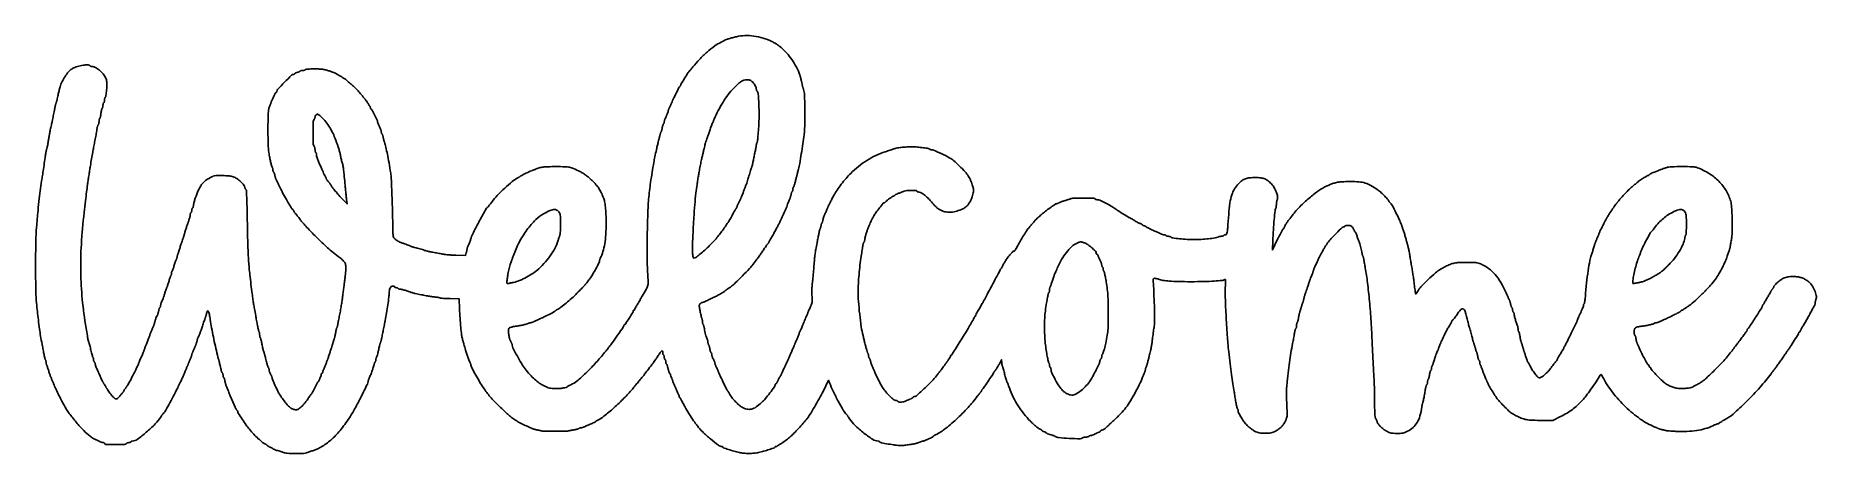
# Model space of a CAD drawing. Extents: x 1 to 194, y 1 to 46.
import ezdxf

# ---------------------------------------------------------------- set-up
doc = ezdxf.new("R2010")
doc.units = 0

msp = doc.modelspace()

# ---------------------------------------------------------------- linework, layer by layer
for points in [[(77.004333, 46.180349, 0.006672), (76.562667, 46.071342, 0.009751), (76.177116, 45.962636, 0.006283), (75.860652, 45.86235, 0.127224), (75.776667, 45.808217, -0.079733), (75.744157, 45.782646, -0.00476), (75.634149, 45.722856, -0.007054), (75.500887, 45.654455, -0.005142), (75.350946, 45.582057, 0.047785), (74.649857, 45.166519, 0.021995), (73.82011, 44.503024, 0.021249), (72.987017, 43.709637, 0.024496), (72.265017, 42.883667, -0.00202), (72.133175, 42.718408, -0.002848), (72.014226, 42.572252, -0.001657), (71.912847, 42.449952, -0.039377), (71.881605, 42.418, 0.073186), (71.766727, 42.283469, 0.002211), (71.37732, 41.657121, 0.001315), (70.978698, 41.005751, 0.137494), (70.950667, 40.90574, -0.072465), (70.945776, 40.87217, -0.061589), (70.931409, 40.839329, -0.063817), (70.91018, 40.812136, -0.093765), (70.885108, 40.795222, 0.175393), (70.817978, 40.732211, 0.001319), (70.472602, 40.047448, 0.005484), (70.144986, 39.375309, 0.010059), (69.895216, 38.819667, -0.003307), (69.834351, 38.679224, -0.00315), (69.770653, 38.537297, -0.003124), (69.712794, 38.412595, -0.011182), (69.673549, 38.333982, 0.023136), (69.643864, 38.270783, 0.020451), (69.61878, 38.202483, 0.020954), (69.601281, 38.139048, 0.056878), (69.596, 38.092778, -0.088151), (69.577609, 37.989275, -0.007704), (69.48148, 37.739285, -0.010904), (69.366408, 37.470357, -0.014817), (69.250216, 37.233316, 0.037505), (69.220492, 37.165006, 0.023053), (69.195447, 37.080873, 0.023061), (69.178269, 36.994863, 0.037771), (69.172667, 36.920812, -0.0427), (69.166948, 36.853964, -0.04429), (69.14996, 36.789905, -0.048434), (69.125044, 36.737595, -0.119539), (69.095367, 36.707553, 0.15343), (69.061915, 36.668849, 0.021158), (69.023363, 36.568242, 0.022643), (68.987145, 36.441507, 0.017406), (68.958794, 36.30039, -0.012303), (68.931427, 36.156587, -0.014392), (68.898211, 36.0217, -0.013394), (68.864003, 35.909933, -0.080536), (68.835789, 35.856333, 0.054403), (68.808043, 35.809682, 0.016969), (68.776736, 35.73436, 0.016739), (68.747236, 35.647246, 0.017731), (68.724253, 35.56, -0.005007), (68.699532, 35.455427, -0.001939), (68.663271, 35.311027, -0.001919), (68.622765, 35.154836, -0.002373), (68.583784, 35.009667, 0.007169), (68.515187, 34.744056, 0.003296), (68.433075, 34.396204, 0.002105), (68.321111, 33.897871, 0.000564), (68.147339, 33.104667, 0.011611), (68.027205, 32.48442, 0.00272), (67.855824, 31.440092, 0.002964), (67.687097, 30.333352, 0.005302), (67.563492, 29.421667, 0.01998), (67.409687, 27.599252, 0.006369), (67.323929, 24.87793, 0.006517), (67.308109, 22.117626, 0.016398), (67.388713, 20.108333, -0.016207), (67.415591, 19.444634, -0.072177), (67.362841, 19.059277, -0.061206), (67.199593, 18.675732, -0.009623), (66.774119, 17.972182, 0.00564), (66.687483, 17.831468, 0.00817), (66.614422, 17.705114, 0.004691), (66.555905, 17.597625, 0.122901), (66.548, 17.565949, -0.128925), (66.539436, 17.533289, -0.003092), (66.460952, 17.395912, -0.006571), (66.365223, 17.235624, -0.004394), (66.251667, 17.054622, 0.007549), (66.138152, 16.871125, 0.010464), (66.042381, 16.703069, 0.007279), (65.967805, 16.560687, 0.117519), (65.955333, 16.508356, -0.10106), (65.948864, 16.476674, -0.098398), (65.930462, 16.449721, -0.097456), (65.902981, 16.431665, -0.097053), (65.870667, 16.425333, 0.114258), (65.83837, 16.417855, 0.100345), (65.810871, 16.396729, 0.093755), (65.792417, 16.365142, 0.085651), (65.786, 16.327957, -0.13878), (65.745076, 16.183356, -0.002963), (65.350383, 15.550333, -0.00273), (64.946193, 14.918222, -0.15468), (64.840135, 14.830778, 0.085617), (64.813321, 14.814213, 0.065138), (64.790602, 14.788125, 0.064748), (64.775238, 14.756887, 0.082126), (64.77, 14.72521, -0.152205), (64.742846, 14.638075, -0.000504), (64.095766, 13.7027, -0.002624), (63.505927, 12.86137, -0.0171), (63.192906, 12.450375, 0.001704), (63.128912, 12.371512, 0.00024), (62.997648, 12.208456, 0.000274), (62.842493, 12.015316, 0.000233), (62.678945, 11.811303, -0.015332), (61.751743, 10.723686, -0.014879), (60.75058, 9.68367, -0.014312), (59.825612, 8.828765, -0.064051), (59.213409, 8.4193, 0.003319), (59.019887, 8.321431, 0.004769), (58.849914, 8.23199, 0.002618), (58.707614, 8.154406, 0.072881), (58.674, 8.128857, -0.126959), (58.519893, 8.035883, -0.030119), (58.225382, 7.966907, -0.027042), (57.84587, 7.922774, -0.017346), (57.402437, 7.910794, -0.012276), (56.982134, 7.924346, -0.040214), (56.706987, 7.962326, -0.043593), (56.45327, 8.042113, -0.016378), (56.113477, 8.195719, -0.0382), (55.588898, 8.505677, -0.031792), (55.082451, 8.909891, -0.028186), (54.576972, 9.423652, -0.018728), (54.054836, 10.064776, -0.025737), (53.655622, 10.655184, -0.010754), (53.176808, 11.488395, -0.006213), (52.731703, 12.327628, -0.119368), (52.662667, 12.612684, 0.060858), (52.657088, 12.658343, 0.01855), (52.637796, 12.725378, 0.018271), (52.610408, 12.799516, 0.018996), (52.578, 12.870482, 0.00026), (52.539207, 12.947442, 0.000149), (52.49227, 13.040369, 0.000148), (52.444986, 13.133846, 0.000246), (52.405047, 13.212647, -0.056344), (52.367802, 13.312499, -0.012648), (52.328271, 13.48998, -0.012964), (52.292941, 13.698381, -0.012225), (52.267659, 13.912447, -0.008439), (52.243133, 14.233543, -0.074452), (52.255784, 14.374874, -0.150835), (52.307914, 14.462372, -0.06804), (52.419445, 14.53838, -0.041632), (52.522725, 14.579524, -0.015617), (52.673241, 14.620318, -0.015345), (52.840733, 14.654749, -0.018007), (53.001333, 14.676734, 0.017696), (53.38308, 14.72875, 0.013212), (53.799699, 14.812004, 0.012062), (54.173548, 14.906579, 0.058304), (54.376018, 14.989422, -0.031457), (54.44177, 15.020534, -0.023278), (54.51783, 15.046801, -0.0237), (54.592283, 15.064909, -0.047833), (54.652333, 15.070667, 0.04435), (54.712386, 15.076004, 0.02218), (54.786836, 15.09278, 0.021829), (54.862902, 15.117116, 0.029997), (54.928649, 15.145947, -0.008335), (55.004941, 15.18342, -0.002668), (55.119528, 15.236606, -0.002661), (55.247765, 15.294475, -0.00297), (55.372, 15.348863, 0.009849), (55.951906, 15.612298, 0.007107), (56.58838, 15.927886, 0.003494), (57.183793, 16.239013, 0.097254), (57.319333, 16.349158, -0.063311), (57.346739, 16.374681, -0.011563), (57.404048, 16.413911, -0.012272), (57.473729, 16.456883, -0.010872), (57.548276, 16.498222, 0.0402), (57.943836, 16.748943, 0.012042), (58.503865, 17.192054, 0.011937), (59.113626, 17.723975, 0.012317), (59.690806, 18.278997, 0.002554), (60.206856, 18.805653, 0.011036), (60.504836, 19.126769, 0.014206), (60.751356, 19.420897, 0.006367), (61.059284, 19.820601, 0.026255), (61.365824, 20.27725, 0.01036), (61.74066, 20.935005, 0.005878), (62.092083, 21.601059, 0.118992), (62.145333, 21.821648, -0.049685), (62.150538, 21.873897, -0.02133), (62.167302, 21.942039, -0.020854), (62.191488, 22.01368, -0.025831), (62.220122, 22.077982, 0.044969), (62.50917, 22.80018, 0.032008), (62.705312, 23.649982, 0.026289), (62.819163, 24.678204, 0.014248), (62.856339, 25.950333, 0.010378), (62.838382, 26.846532, 0.015245), (62.782268, 27.632454, 0.016668), (62.69583, 28.268371, 0.060151), (62.579664, 28.659667, 0.01379), (62.297837, 29.264061, 0.031787), (62.045567, 29.69714, 0.033556), (61.749163, 30.080559, 0.017108), (61.329787, 30.522333, 0.012797), (60.97635, 30.85265, 0.02042), (60.656243, 31.114258, 0.022805), (60.344531, 31.326932, 0.023424), (60.017454, 31.508296, 0.011748), (59.309428, 31.838131, 0.052405), (58.873286, 31.976757, 0.044066), (58.38495, 32.033146, 0.006722), (57.404, 32.046333, 0.0064), (56.532514, 32.035177, 0.026772), (56.00986, 31.993732, 0.038728), (55.595275, 31.905333, 0.02615), (55.139167, 31.744101, -0.002538), (55.052438, 31.708755, -0.001504), (54.948667, 31.667438, -0.001505), (54.844881, 31.626838, -0.00259), (54.758167, 31.593732, 0.01916), (54.477159, 31.475638, 0.005162), (54.040898, 31.266791, 0.002002), (53.585697, 31.040803, 0.104341), (53.509333, 30.979962, -0.063872), (53.481908, 30.954254, -0.011749), (53.424619, 30.914889, -0.012448), (53.354938, 30.871817, -0.011044), (53.280391, 30.830445, 0.049238), (52.663708, 30.423791, 0.01618), (51.840983, 29.711293, 0.016614), (51.031047, 28.911169, 0.029568), (50.428027, 28.194, -0.00187), (50.291836, 28.012514, -0.002677), (50.169612, 27.852688, -0.00145), (50.065145, 27.718394, -0.040957), (50.035216, 27.686, 0.079922), (49.739013, 27.310778, 0.004576), (49.032228, 26.015758, 0.005884), (48.364631, 24.729255, 0.051609), (48.13648, 24.13, -0.017755), (48.082452, 23.952938, -0.011351), (48.007796, 23.751155, -0.011), (47.920219, 23.543478, -0.01238), (47.826789, 23.347982, 0.025117), (47.798121, 23.28385, 0.020522), (47.77383, 23.212725, 0.020995), (47.756899, 23.145313, 0.049961), (47.751528, 23.093982, -0.041625), (47.746276, 23.034188, -0.00829), (47.726277, 22.928724, -0.008719), (47.698739, 22.806388, -0.008024), (47.666231, 22.681632), (47.581407, 22.376264), (46.54487, 22.407661, -0.004072), (46.132462, 22.423515, -0.005115), (45.750639, 22.445226, -0.004133), (45.431068, 22.469333, -0.039794), (45.296667, 22.491452, 0.011241), (45.176633, 22.518316, 0.002231), (44.960646, 22.560578, 0.002361), (44.708632, 22.607491, 0.002196), (44.45, 22.653201, -0.002541), (43.917889, 22.747624, -0.008489), (43.570208, 22.817263, -0.012762), (43.323773, 22.877617, -0.027207), (43.137667, 22.939312, 0.015084), (42.913071, 23.019859, 0.008112), (42.631766, 23.106245, 0.008049), (42.340166, 23.185577, 0.01194), (42.082112, 23.244817, -0.010786), (41.960205, 23.272506, -0.010046), (41.836667, 23.306032, -0.010079), (41.728107, 23.34024, -0.033232), (41.658779, 23.368888, 0.013339), (41.46893, 23.456327, 0.008383), (41.242776, 23.548806, 0.007061), (40.972596, 23.649665, 0.004154), (40.646942, 23.762978, -0.026385), (40.45374, 23.839989, -0.020573), (40.252534, 23.943006, -0.020997), (40.072681, 24.054846, -0.046581), (39.948442, 24.157679, -0.042934), (39.813224, 24.31806, -0.088455), (39.743813, 24.466183, -0.053728), (39.711654, 24.672797, -0.008247), (39.698929, 25.089013, 0.003328), (39.661183, 26.909895, 0.002546), (39.596517, 28.900485, 0.001481), (39.521751, 30.744214, 0.02726), (39.464488, 31.326667, 0.004443), (39.278867, 32.466797, 0.007929), (39.103048, 33.40045, 0.009555), (38.934304, 34.151172, 0.021294), (38.770953, 34.713333, -0.015823), (38.73966, 34.81679, -0.006834), (38.704256, 34.956363, -0.006754), (38.670593, 35.106027, -0.008893), (38.644175, 35.243435, 0.018868), (38.617476, 35.368761, 0.023941), (38.583018, 35.481959, 0.02306), (38.546149, 35.571782, 0.14644), (38.513735, 35.608265, -0.122001), (38.484906, 35.637734, -0.047817), (38.460718, 35.689643, -0.043659), (38.444219, 35.753399, -0.041517), (38.438667, 35.820146, 0.037771), (38.433065, 35.894196, 0.023061), (38.415887, 35.980206, 0.023053), (38.390841, 36.064339, 0.037505), (38.361118, 36.132649, -0.014659), (38.251358, 36.356389, -0.009087), (38.135072, 36.624983, -0.00529), (38.031983, 36.883214, -0.097042), (38.016607, 36.969796, 0.120191), (37.986298, 37.104371, 0.002864), (37.694983, 37.682895, 0.002199), (37.392424, 38.268901, 0.169487), (37.316833, 38.339889, -0.092308), (37.292548, 38.356586, -0.062942), (37.271987, 38.383152, -0.060914), (37.258068, 38.415064, -0.072525), (37.253333, 38.447538, 0.133381), (37.229075, 38.536858, 0.005125), (37.050819, 38.833799, 0.010115), (36.858391, 39.133274, 0.01833), (36.687299, 39.368915, 0.007933), (36.286485, 39.864031, 0.011285), (35.91366, 40.290003, 0.012752), (35.567249, 40.649376, 0.0194), (35.246925, 40.941547, -0.000943), (35.055623, 41.103515, -0.001371), (34.887538, 41.247167, -0.000676), (34.745226, 41.369804, -0.023651), (34.713333, 41.400112, 0.059816), (34.536233, 41.545602, 0.004497), (34.007688, 41.876416, 0.0043), (33.471569, 42.198983, 0.064315), (33.27119, 42.28479, -0.007102), (33.178885, 42.312369, -0.004738), (33.073943, 42.346452, -0.004771), (32.972786, 42.381445, -0.009328), (32.893, 42.41159, 0.024539), (32.513821, 42.541818, 0.03279), (32.158498, 42.61986, 0.026979), (31.74641, 42.659835, 0.01069), (31.177486, 42.672, 0.007941), (30.804017, 42.666068, 0.013307), (30.49063, 42.647753, 0.008232), (30.238116, 42.622047, 0.228693), (30.183667, 42.587333, -0.144823), (30.147169, 42.554699, -0.04093), (30.075034, 42.527538, -0.037579), (29.984576, 42.508901, -0.032024), (29.887333, 42.502667, 0.029613), (29.790382, 42.49692, 0.035724), (29.700815, 42.479709, 0.038552), (29.629677, 42.454679, 0.151604), (29.595026, 42.424514, -0.122871), (29.560411, 42.390767, -0.027635), (29.486586, 42.352994, -0.027053), (29.394103, 42.317804, -0.023326), (29.293696, 42.290787, 0.027631), (29.196785, 42.263814, 0.039729), (29.114994, 42.228643, 0.045372), (29.05703, 42.190979, 0.229902), (29.040667, 42.157273, -0.151297), (29.031462, 42.127549, -0.098396), (29.005557, 42.102228, -0.081356), (28.966842, 42.085148, -0.063368), (28.921144, 42.079333, 0.195501), (28.698817, 41.988949, 0.005214), (27.932668, 41.226937, 0.005283), (27.183426, 40.449778, 0.191424), (27.093333, 40.223078, -0.075152), (27.088567, 40.191545, -0.061563), (27.074559, 40.16043, -0.063055), (27.053862, 40.134409, -0.089513), (27.029421, 40.117889, 0.17944), (26.911422, 40.003256, 0.005704), (26.626381, 39.387205, 0.011547), (26.368475, 38.775252, 0.037271), (26.237586, 38.354, 0.051138), (26.152173, 37.671834, 0.005292), (26.133066, 36.050927, 0.006265), (26.151342, 34.437369, 0.034367), (26.231829, 33.570333, 0.006164), (26.328298, 33.020219, 0.009688), (26.426114, 32.550481, 0.009912), (26.518821, 32.178894, 0.052759), (26.594362, 31.983982, -0.036897), (26.623354, 31.915677, -0.022546), (26.647781, 31.83154, -0.022545), (26.664536, 31.745529, -0.036843), (26.67, 31.671479, 0.041517), (26.675552, 31.604733, 0.043659), (26.692051, 31.540976, 0.047817), (26.71624, 31.489068, 0.122001), (26.745069, 31.459599, -0.142149), (26.777636, 31.423558, -0.023408), (26.815042, 31.336448, -0.024117), (26.850259, 31.226721, -0.019228), (26.87786, 31.105512, 0.012743), (26.905247, 30.977608, 0.011753), (26.939783, 30.847743, 0.011838), (26.976007, 30.733519, 0.037762), (27.007601, 30.660077, -0.00607), (27.052449, 30.571703, -0.00056), (27.160601, 30.351393, -0.000723), (27.288903, 30.088335, -0.000567), (27.427321, 29.802667, 0.008805), (27.827447, 29.01042, 0.010126), (28.237693, 28.269262, 0.009352), (28.608889, 27.656283, 0.055606), (28.842234, 27.364337, -0.025118), (28.885779, 27.316183, -0.028056), (28.922581, 27.265585, -0.029017), (28.948669, 27.219461, -0.114678), (28.956, 27.187917, 0.124826), (28.964597, 27.154016, 0.020479), (28.999524, 27.095443, 0.021437), (29.047438, 27.028541, 0.01746), (29.104167, 26.961094, -0.014825), (29.184328, 26.866799, -0.003068), (29.319354, 26.695935, -0.003222), (29.473714, 26.495473, -0.003032), (29.628657, 26.288962, 0.021146), (29.848532, 26.017009, 0.004641), (30.250124, 25.569587, 0.004822), (30.724669, 25.060603, 0.004616), (31.215837, 24.553333, 0.005059), (31.996892, 23.7773, 0.011793), (32.601025, 23.216215, 0.012716), (33.202719, 22.709975, 0.006884), (33.966918, 22.116562, -0.041297), (34.353415, 21.77135, -0.111093), (34.541121, 21.456738, -0.087661), (34.599551, 21.047399, -0.019679), (34.548369, 20.342143, -0.002077), (34.506821, 19.985431, -0.001603), (34.458652, 19.596784, -0.00162), (34.411313, 19.234001, -0.00388), (34.373245, 18.965333, 0.002862), (34.338944, 18.726752, 0.002171), (34.303963, 18.464742, 0.002195), (34.273285, 18.218595, 0.005121), (34.253016, 18.034, -0.010118), (34.202032, 17.608864, -0.005236), (34.122024, 17.079706, -0.004844), (34.020615, 16.489725, -0.004241), (33.903417, 15.875, 0.001707), (33.848356, 15.593946, 0.001655), (33.79463, 15.309585, 0.001633), (33.74901, 15.059109, 0.006114), (33.722793, 14.901333, -0.015203), (33.700667, 14.781676, -0.016642), (33.671854, 14.667177, -0.016276), (33.6409, 14.571324, -0.075646), (33.613314, 14.520333, 0.088774), (33.585077, 14.464723, 0.012254), (33.550564, 14.33916, 0.013733), (33.517107, 14.186879, 0.011238), (33.489505, 14.022466, -0.009003), (33.461523, 13.851109, -0.008557), (33.42696, 13.677926, -0.008535), (33.391178, 13.525901, -0.02972), (33.360641, 13.4298, 0.013249), (33.327254, 13.335591, 0.004025), (33.281609, 13.191133, 0.004027), (33.233048, 13.028363, 0.004382), (33.1885, 12.869333, -0.004655), (33.144067, 12.711047, -0.004392), (33.095852, 12.55051, -0.004369), (33.050656, 12.409069, -0.015242), (33.017931, 12.319, 0.013528), (32.983322, 12.224754, 0.00305), (32.929812, 12.062619, 0.003159), (32.87037, 11.874699, 0.003058), (32.812647, 11.684, -0.004361), (32.754382, 11.493302, -0.004481), (32.693312, 11.305381, -0.004342), (32.63748, 11.143364, -0.018884), (32.599975, 11.049, 0.011397), (32.56172, 10.956797, 0.002876), (32.503782, 10.805054, 0.002933), (32.439568, 10.630826, 0.002958), (32.377582, 10.456333, -0.008235), (32.315903, 10.288348, -0.010114), (32.2526, 10.133727, -0.008718), (32.194777, 10.006387, -0.069413), (32.159339, 9.952567, 0.072194), (32.132216, 9.910873, 0.034494), (32.109427, 9.850993, 0.033292), (32.093869, 9.783984, 0.040416), (32.088667, 9.719733, -0.053595), (32.082399, 9.661429, -0.073362), (32.063796, 9.612101, -0.093122), (32.036308, 9.578986, -0.17482), (32.004, 9.567333, 0.145028), (31.971713, 9.557767, 0.099349), (31.944204, 9.530871, 0.083516), (31.925665, 9.490656, 0.066426), (31.919333, 9.443206, -0.090198), (31.894692, 9.307721, -0.010597), (31.780116, 9.021702, -0.01014), (31.653506, 8.740069, -0.09916), (31.57595, 8.636, 0.080217), (31.549729, 8.603443, 0.004914), (31.488886, 8.494183, 0.00721), (31.419259, 8.361693, 0.00527), (31.34563, 8.212667, -0.008522), (31.199133, 7.920951, -0.008116), (31.040447, 7.62956, -0.006175), (30.89369, 7.377502, -0.061526), (30.818667, 7.281333, 0.042386), (30.791282, 7.248866, 0.001382), (30.693183, 7.109457, 0.00264), (30.578683, 6.943928, 0.001831), (30.450936, 6.75567, -0.016728), (30.298594, 6.54496, -0.010788), (30.108909, 6.310882, -0.010845), (29.91329, 6.089763, -0.02003), (29.743529, 5.920217, -0.013964), (29.514157, 5.720342, -0.070632), (29.369603, 5.632147, -0.096741), (29.228288, 5.601448, -0.03861), (29.029561, 5.612618, -0.046378), (28.857975, 5.652075, -0.04925), (28.700225, 5.721979, -0.043626), (28.544164, 5.829377, -0.025673), (28.377, 5.982405, -0.028319), (28.071065, 6.330124, -0.012352), (27.703668, 6.823333, -0.012204), (27.365294, 7.327473, -0.033173), (27.159037, 7.704667, -0.001077), (26.848176, 8.379058, -0.006519), (26.692347, 8.731087, -0.00924), (26.603359, 8.950557, -0.091941), (26.585333, 9.047754, 0.057478), (26.579652, 9.097017, 0.019429), (26.560462, 9.166755, 0.019032), (26.533076, 9.24286, 0.020726), (26.500667, 9.314482), (26.462124, 9.391045), (26.416, 9.482667), (26.369876, 9.574289), (26.331333, 9.650851, -0.031093), (26.298902, 9.726667, -0.021719), (26.271538, 9.815566, -0.021989), (26.2527, 9.903424, -0.041834), (26.246667, 9.975407, 0.036225), (26.241986, 10.039927, 0.03405), (26.22803, 10.10448, 0.035892), (26.207609, 10.159952, 0.090472), (26.183224, 10.195221, -0.100099), (26.153258, 10.240378, -0.011229), (26.109185, 10.356108, -0.013273), (26.063013, 10.497867, -0.010407), (26.020265, 10.653832, 0.003009), (25.946726, 10.938603, 0.003091), (25.870403, 11.219927, 0.002447), (25.776476, 11.551561, 0.000999), (25.645687, 12.0015, -0.011088), (25.603231, 12.159371, -0.004331), (25.55134, 12.379138, -0.004284), (25.499262, 12.618023, -0.005313), (25.455074, 12.841224, 0.008838), (25.413057, 13.045874, 0.01204), (25.367501, 13.228665, 0.008975), (25.323442, 13.37834, 0.120876), (25.294054, 13.426835, -0.124022), (25.269488, 13.467946, -0.02573), (25.249287, 13.55036, -0.02556), (25.235322, 13.651042, -0.021683), (25.230667, 13.758333, 0.021356), (25.226085, 13.865553, 0.025305), (25.212336, 13.966018, 0.025385), (25.192456, 14.048191, 0.124963), (25.168264, 14.088847, -0.126989), (25.139073, 14.138353, -0.007168), (25.091938, 14.311483, -0.010627), (25.042664, 14.521716, -0.007567), (24.99606, 14.759125, 0.000211), (24.947763, 15.025866, 0.000149), (24.893336, 15.325226, 0.000151), (24.841172, 15.611165, 0.000319), (24.800548, 15.832667, -0.001476), (24.665591, 16.578236, -0.004297), (24.578321, 17.094287, -0.004818), (24.505471, 17.578612, -0.002292), (24.420569, 18.203333, -0.004337), (24.166668, 20.27727, -0.011306), (24.030793, 21.773997, -0.009917), (23.953398, 23.382157, -0.002702), (23.895279, 25.925014, 0.001403), (23.860236, 27.654935, 0.005739), (23.823969, 28.70461, 0.003568), (23.785159, 29.434119, 0.183389), (23.727833, 29.561448, -0.045087), (23.68733, 29.60996, -0.03698), (23.653088, 29.668183, -0.038378), (23.629576, 29.726882, -0.076213), (23.622, 29.776299, 0.175249), (23.527763, 30.036907, 0.033855), (23.176189, 30.405602, 0.036482), (22.747563, 30.744173, 0.06999), (22.354946, 30.936677, 0.056618), (21.907124, 31.028855, 0.015526), (21.186779, 31.071286, 0.01245), (20.471166, 31.073352, 0.113287), (20.170684, 30.997387, -0.002939), (20.092903, 30.958134, -0.000832), (19.971351, 30.897939, -0.000838), (19.833807, 30.830395, -0.000886), (19.698554, 30.764553, 0.079336), (19.234571, 30.440542, 0.058535), (18.837117, 29.95495, 0.046126), (18.48819, 29.279443, 0.023314), (18.170223, 28.374777, 0.008471), (18.118073, 28.18954, 0.009342), (18.074015, 28.008565, 0.008824), (18.042058, 27.852891, 0.046239), (18.034, 27.765941, -0.049665), (18.027724, 27.702917, -0.0475), (18.009129, 27.641374, -0.051202), (17.981792, 27.590204, -0.106459), (17.949333, 27.559, 0.128561), (17.916789, 27.524861, 0.04604), (17.889537, 27.462803, 0.041947), (17.870921, 27.386033, 0.038534), (17.864667, 27.305, -0.038534), (17.858412, 27.223967, -0.041947), (17.839796, 27.147197, -0.04604), (17.812545, 27.085139, -0.128561), (17.78, 27.051, 0.109927), (17.747531, 27.019355, 0.050558), (17.720204, 26.966639, 0.046678), (17.701606, 26.902907, 0.047696), (17.695333, 26.837295, -0.062467), (17.674469, 26.670944, -0.008902), (17.583425, 26.338552, -0.010907), (17.471826, 25.986487, -0.018234), (17.360871, 25.696333, 0.019783), (17.324391, 25.600044, 0.004082), (17.268284, 25.427517, 0.004286), (17.20643, 25.225905, 0.004025), (17.146695, 25.019, -0.0038), (17.040947, 24.652093, -0.006035), (16.944265, 24.339858, -0.006983), (16.853017, 24.070224, -0.009955), (16.763924, 23.833667, 0.017033), (16.729233, 23.737449, 0.003478), (16.674892, 23.56485, 0.00366), (16.614566, 23.363238, 0.003429), (16.555839, 23.156333, -0.006463), (16.496228, 22.951065, -0.007165), (16.433246, 22.754372, -0.006698), (16.374912, 22.588203, -0.03646), (16.335703, 22.501316, 0.035915), (16.305165, 22.433837, 0.023498), (16.279413, 22.352379, 0.023645), (16.26173, 22.270195, 0.041185), (16.256, 22.200749, -0.039965), (16.250821, 22.136058, -0.033089), (16.235333, 22.068678, -0.034302), (16.212649, 22.008532, -0.072481), (16.185646, 21.966767, 0.086347), (16.150633, 21.909194, 0.007527), (16.090243, 21.7483, 0.009711), (16.024405, 21.552642, 0.007397), (15.959667, 21.336, -0.007397), (15.894928, 21.119358, -0.009711), (15.82909, 20.9237, -0.007527), (15.7687, 20.762806, -0.086347), (15.733688, 20.705233, 0.072481), (15.706684, 20.663468, 0.034302), (15.684, 20.603322, 0.033089), (15.668512, 20.535942, 0.039965), (15.663333, 20.471251, -0.041185), (15.657603, 20.401805, -0.023645), (15.63992, 20.319621, -0.023498), (15.614168, 20.238163, -0.035915), (15.58363, 20.170684, 0.034913), (15.544112, 20.083829, 0.006388), (15.484494, 19.917628, 0.006841), (15.419758, 19.720935, 0.006169), (15.358071, 19.515667, -0.005458), (15.298057, 19.314934, -0.007042), (15.238351, 19.132021, -0.005494), (15.184647, 18.980485, -0.060071), (15.155333, 18.923, 0.059555), (15.125951, 18.865527, 0.00544), (15.071874, 18.713979, 0.006977), (15.011681, 18.531066, 0.005408), (14.951091, 18.330333, -0.00624), (14.846486, 17.98585, -0.011633), (14.751821, 17.709976, -0.013753), (14.657066, 17.473649, -0.015441), (14.552789, 17.251982, 0.036621), (14.524121, 17.183679, 0.02232), (14.499969, 17.09954, 0.022315), (14.483403, 17.013529, 0.036431), (14.478, 16.939479, -0.041517), (14.472448, 16.872733, -0.043659), (14.455949, 16.808976, -0.047817), (14.43176, 16.757068, -0.122001), (14.402931, 16.727599, 0.142149), (14.370364, 16.691558, 0.023408), (14.332958, 16.604448, 0.024117), (14.297741, 16.494721, 0.019228), (14.27014, 16.373512, -0.015639), (14.241296, 16.242513, -0.012502), (14.20232, 16.103307, -0.012693), (14.159723, 15.97621, -0.031002), (14.120323, 15.885744, 0.006352), (14.005365, 15.653735, 0.021118), (13.9383, 15.497338, 0.024902), (13.890529, 15.349771, 0.01177), (13.843, 15.155333, -0.010248), (13.81385, 15.03449, -0.009504), (13.779089, 14.911851, -0.009534), (13.744012, 14.803939, -0.031247), (13.715112, 14.734779, 0.011367), (13.662647, 14.622039, 0.004143), (13.59332, 14.460116, 0.003172), (13.504141, 14.243105, 0.001317), (13.386289, 13.948833, 0.006719), (13.347736, 13.847898, 0.001908), (13.290506, 13.689938, 0.001921), (13.227238, 13.511047, 0.002033), (13.166537, 13.335, -0.006057), (13.100453, 13.14823, -0.004078), (13.020686, 12.936538, -0.004107), (12.94014, 12.732942, -0.008128), (12.872293, 12.573, 0.006126), (12.810023, 12.427826, 0.00506), (12.747129, 12.27164, 0.005112), (12.692338, 12.127162, 0.013617), (12.657126, 12.022667, -0.018567), (12.617566, 11.909001, -0.004478), (12.543439, 11.723952, -0.00459), (12.454468, 11.513013, -0.004542), (12.361333, 11.303, 0.004153), (12.268334, 11.093732, 0.004279), (12.179768, 10.885026, 0.004141), (12.106064, 10.702872, 0.018165), (12.067381, 10.593473, -0.038824), (11.971874, 10.355158, -0.00162), (11.563459, 9.534977, -0.002826), (11.160388, 8.743251, -0.013697), (10.916868, 8.301644, -0.014138), (10.859465, 8.210008, -0.008796), (10.787275, 8.105719, -0.008823), (10.71238, 8.00528, -0.015771), (10.646833, 7.925846, 0.016967), (10.590104, 7.856762, 0.020868), (10.542191, 7.788479, 0.019804), (10.507208, 7.728844, 0.123349), (10.498667, 7.694749, -0.10799), (10.49179, 7.663281, -0.028708), (10.467578, 7.617635, -0.027729), (10.433341, 7.567648, -0.025418), (10.392833, 7.520214, 0.016929), (10.337121, 7.457175, 0.003982), (10.248428, 7.347933, 0.004097), (10.148411, 7.220593, 0.004021), (10.049858, 7.090833, -0.02903), (9.947592, 6.969311, -0.033551), (9.836477, 6.866599, -0.035713), (9.73234, 6.79418, -0.134872), (9.656462, 6.773333, -0.194124), (9.463208, 6.851302, -0.024304), (9.147301, 7.18686, -0.026884), (8.811232, 7.626298, -0.023743), (8.509, 8.117425, 0.004409), (8.441046, 8.238061, 0.005836), (8.376933, 8.346614, 0.004268), (8.321506, 8.436274, 0.056249), (8.297198, 8.466667, -0.060613), (8.275182, 8.494691, -0.008392), (8.237821, 8.558742, -0.009515), (8.19611, 8.636521, -0.007932), (8.154699, 8.720667, -0.002636), (7.828799, 9.419791, -0.007002), (7.60564, 9.923656, -0.008589), (7.456595, 10.290678, -0.042819), (7.394572, 10.503975, 0.02262), (7.369847, 10.603872, 0.026809), (7.337288, 10.695488, 0.027203), (7.302093, 10.768447, 0.129051), (7.270398, 10.801759, -0.135155), (7.242027, 10.832301, -0.04408), (7.218325, 10.889676, -0.040193), (7.202106, 10.961094, -0.035757), (7.196667, 11.037063, 0.032188), (7.191605, 11.115605, 0.030068), (7.176491, 11.194692, 0.031424), (7.154404, 11.263227, 0.08323), (7.127985, 11.307233, -0.099799), (7.09441, 11.367568, -0.006283), (7.034744, 11.563006, -0.009054), (6.970353, 11.799686, -0.006592), (6.907015, 12.065, 0.004038), (6.843608, 12.336743, 0.004748), (6.779019, 12.593108, 0.00419), (6.72062, 12.808567, 0.029229), (6.685133, 12.911667, -0.033983), (6.632167, 13.07043, -0.015676), (6.584037, 13.282949, -0.00666), (6.519329, 13.642535, -0.000715), (6.381675, 14.478, -0.015981), (5.968742, 17.638802, -0.02032), (5.800244, 20.575604, -0.019562), (5.868234, 23.604804, -0.013176), (6.171973, 27.051, -0.00074), (6.3187, 28.313054, -0.00151), (6.438354, 29.303373, -0.001769), (6.53467, 30.058894, -0.007002), (6.602031, 30.522333, 0.001099), (6.638893, 30.756487, 0.000607), (6.682961, 31.042769, 0.000605), (6.726928, 31.333075, 0.000973), (6.763628, 31.580667, -0.004204), (6.851028, 32.145139, -0.001864), (6.975411, 32.88868, -0.001825), (7.102947, 33.617967, -0.005307), (7.198269, 34.120667, 0.002355), (7.310924, 34.696195, 0.001681), (7.431838, 35.341497, 0.001492), (7.538662, 35.932286, 0.007774), (7.59151, 36.259031, -0.01961), (7.614813, 36.384231, -0.024936), (7.646508, 36.497387, -0.024263), (7.681454, 36.587094, -0.150427), (7.71361, 36.623861, 0.167385), (7.742949, 36.659735, 0.032593), (7.76709, 36.741025, 0.03136), (7.783783, 36.843939, 0.024531), (7.789333, 36.957, -0.024727), (7.794929, 37.070088, -0.03154), (7.811757, 37.173086, -0.032847), (7.836098, 37.254453, -0.166739), (7.865669, 37.290518, 0.182158), (7.898486, 37.333078, 0.014381), (7.936911, 37.473152, 0.018058), (7.972844, 37.647847, 0.012801), (8.001, 37.846, -0.012801), (8.029156, 38.044153, -0.018058), (8.065089, 38.218848, -0.014381), (8.103514, 38.358922, -0.182158), (8.136331, 38.401482, 0.153581), (8.165808, 38.435607, 0.037836), (8.190243, 38.506478, 0.035181), (8.207055, 38.595797, 0.028938), (8.212667, 38.692667, -0.032024), (8.218901, 38.789909, -0.037579), (8.237538, 38.880367, -0.04093), (8.264699, 38.952502, -0.144823), (8.297333, 38.989, 0.140547), (8.329942, 39.024859, 0.042361), (8.357129, 39.094126, 0.038741), (8.37576, 39.180726, 0.033629), (8.382, 39.273397, -0.037358), (8.389182, 39.369386, -0.034506), (8.410595, 39.465891, -0.03633), (8.441942, 39.549181, -0.088432), (8.479345, 39.602812, 0.150043), (8.51971, 39.678939, 0.010847), (8.559999, 39.916529, 0.014369), (8.594437, 40.208149, 0.010174), (8.616988, 40.537021, 0.007757), (8.63167, 40.987201, 0.028068), (8.620486, 41.273579, 0.042291), (8.581324, 41.489173, 0.044742), (8.506859, 41.690886, 0.061006), (8.228185, 42.130549, 0.046366), (7.826801, 42.536734, 0.048142), (7.396018, 42.83301, 0.127244), (7.036535, 42.926, -0.04577), (6.968182, 42.93227, -0.045809), (6.902131, 42.950871, -0.049827), (6.847773, 42.978185, -0.113489), (6.815667, 43.010667, 0.267688), (6.607112, 43.123011, 0.031417), (6.06043, 43.072675, 0.035284), (5.445658, 42.931859, 0.045417), (4.908981, 42.713462, 0.087581), (4.572238, 42.456422, 0.032443), (4.196148, 41.990633, 0.031436), (3.849419, 41.427053, 0.036587), (3.595534, 40.851667, 0.022491), (3.524538, 40.62005, 0.003872), (3.413226, 40.174303, 0.00438), (3.307662, 39.719787, 0.013771), (3.247924, 39.412333, -0.014514), (3.226452, 39.302695, -0.01085), (3.196689, 39.183204, -0.01099), (3.163708, 39.07179, -0.024477), (3.132667, 38.989, 0.023398), (3.101423, 38.906216, 0.010479), (3.067794, 38.794796, 0.010347), (3.037094, 38.675305, 0.013837), (3.014513, 38.565667, -0.004206), (2.940723, 38.168853, -0.001274), (2.822171, 37.568031, -0.001248), (2.701221, 36.970935, -0.004686), (2.620881, 36.597167, 0.002526), (2.498655, 36.040259, 0.005641), (2.412645, 35.615335, 0.006514), (2.344077, 35.228449, 0.004788), (2.277786, 34.798, -0.006717), (2.237424, 34.54247, -0.007724), (2.191872, 34.29979, -0.007034), (2.147259, 34.095551, -0.04363), (2.11391, 33.993667, 0.033427), (2.083128, 33.905726, 0.011416), (2.050056, 33.774592, 0.011291), (2.02004, 33.627746, 0.012792), (1.998062, 33.485667, -0.003736), (1.935102, 33.023369, -0.000747), (1.815371, 32.199524, -0.000823), (1.690639, 31.359805, -0.002353), (1.600177, 30.776333, 0.00571), (1.436711, 29.673121, 0.005824), (1.299642, 28.573723, 0.00454), (1.163272, 27.2584, 0.001781), (0.998162, 25.442333, 0.018116), (0.920209, 23.91146, 0.00375), (0.900933, 21.214369, 0.003442), (0.920423, 18.521162, 0.023142), (1.00108, 17.187333, 0.001182), (1.198316, 15.3856, 0.005792), (1.323979, 14.368975, 0.009164), (1.444084, 13.589577, 0.007022), (1.602872, 12.742333, -0.002335), (1.643261, 12.537459, -0.001017), (1.69508, 12.264987, -0.001006), (1.748971, 11.975238, -0.001341), (1.796692, 11.711792, 0.007746), (1.842804, 11.474591, 0.010857), (1.891838, 11.264424, 0.0074), (1.938902, 11.091494, 0.127757), (1.9685, 11.041514, -0.106027), (1.992982, 11.003945, -0.032083), (2.013347, 10.938602, -0.030546), (2.027321, 10.860434, -0.028966), (2.032, 10.77974, 0.03293), (2.037725, 10.692915, 0.022943), (2.055076, 10.596219, 0.023228), (2.080419, 10.504604, 0.04363), (2.110556, 10.434018, -0.031875), (2.149235, 10.34901, -0.006471), (2.206098, 10.193397, -0.006799), (2.267515, 10.010394, -0.006325), (2.325491, 9.821333, 0.0041), (2.383042, 9.630635, 0.004218), (2.443183, 9.442715, 0.004084), (2.498025, 9.28067, 0.017841), (2.534635, 9.186333, -0.001912), (2.608727, 9.012082, -0.000461), (2.730113, 8.722798, -0.000499), (2.857332, 8.417972, -0.000927), (2.959857, 8.170333, 0.014608), (3.122095, 7.806922, 0.002881), (3.435794, 7.165491, 0.003137), (3.761374, 6.51958, 0.010172), (3.988738, 6.096894, 0.028246), (4.557446, 5.210273, 0.017578), (5.316975, 4.235581, 0.017637), (6.119688, 3.342904, 0.036928), (6.815667, 2.720914, 0.035484), (7.12494, 2.516266, 0.014432), (7.571808, 2.280912, 0.010869), (8.016607, 2.074675, 0.103472), (8.220615, 2.032, -0.063652), (8.279428, 2.024482, -0.06356), (8.33449, 2.002412, -0.06951), (8.377667, 1.969795, -0.116342), (8.401464, 1.931276, 0.317742), (8.532493, 1.834988, 0.004608), (9.550746, 1.825604, 0.005936), (10.551434, 1.837484, 0.192749), (10.770476, 1.931276, -0.075999), (10.823053, 1.969909, -0.038377), (10.898815, 2.002412, -0.036992), (10.983984, 2.024578, -0.045194), (11.065933, 2.032, 0.041555), (11.14049, 2.038207, 0.061077), (11.203464, 2.056871, 0.080277), (11.246201, 2.084284, 0.213207), (11.260667, 2.116667, -0.148532), (11.270475, 2.148955, -0.098843), (11.298063, 2.176462, -0.082309), (11.339303, 2.19501, -0.064689), (11.387973, 2.201333, 0.157381), (11.935301, 2.377986, 0.020212), (12.918603, 3.148754, 0.024714), (13.882549, 4.055181, 0.04983), (14.527292, 4.873779, -0.006773), (14.591834, 4.972052, -0.00837), (14.654716, 5.061756, -0.00707), (14.709676, 5.135222, -0.059708), (14.738554, 5.164667, 0.091684), (14.9152, 5.369306, 0.004533), (15.35961, 6.145147, 0.007556), (15.847892, 7.04748, 0.006696), (16.329261, 8.001, 0.001843), (16.595551, 8.55166, 0.004607), (16.78482, 8.956286, 0.005161), (16.953727, 9.336564, 0.002928), (17.150726, 9.800167, -0.000405), (17.208149, 9.93722, -0.000312), (17.27098, 10.086578, -0.000316), (17.329849, 10.226028, -0.000756), (17.373721, 10.329333, 0.002476), (17.413006, 10.42273, 0.001723), (17.45648, 10.528565, 0.001737), (17.497497, 10.630415, 0.003592), (17.528695, 10.710333, -0.005899), (17.562682, 10.796221, -0.001984), (17.614236, 10.920732, -0.001974), (17.672361, 11.058027, -0.002259), (17.729034, 11.188796, 0.010231), (17.780963, 11.314055, 0.012033), (17.824825, 11.434785, 0.010984), (17.857027, 11.537991, 0.070235), (17.864667, 11.592111, -0.054888), (17.869762, 11.638385, -0.020336), (17.886636, 11.701817, -0.019866), (17.910826, 11.770117, -0.022622), (17.939455, 11.833316, 0.009137), (17.975344, 11.907175, 0.003443), (18.022949, 12.011759, 0.003409), (18.073207, 12.126312, 0.004145), (18.118667, 12.234333, -0.003127), (18.163341, 12.341096, -0.00276), (18.211222, 12.451843, -0.002772), (18.255487, 12.551194, -0.008402), (18.287112, 12.618112, 0.031247), (18.316012, 12.687273, 0.009534), (18.351089, 12.795184, 0.009504), (18.38585, 12.917824, 0.010248), (18.415, 13.038667, -0.010248), (18.44415, 13.15951, -0.009504), (18.478911, 13.282149, -0.009534), (18.513988, 13.390061, -0.031247), (18.542888, 13.459221, 0.013133), (18.650322, 13.692229, 0.010892), (18.75264, 13.945472, 0.008363), (18.865746, 14.259741, 0.003431), (19.009117, 14.689667, -0.001815), (19.098763, 14.961411, -0.002144), (19.185591, 15.217775, -0.001872), (19.260631, 15.433609, -0.013528), (19.299931, 15.536333, 0.016719), (19.333653, 15.626194, 0.004884), (19.379515, 15.76655, 0.004901), (19.428081, 15.925661, 0.005233), (19.472431, 16.082262, -0.006754), (19.535877, 16.303716, -0.114155), (19.573395, 16.369263, -0.435693), (19.613103, 16.369336, -0.05865), (19.668509, 16.293928, -0.064413), (19.710908, 16.190151, -0.009152), (19.765965, 15.966046, -0.010292), (19.821076, 15.696964, -0.008608), (19.86874, 15.409333, 0.007297), (20.017865, 14.494576, 0.005958), (20.203325, 13.520309, 0.005808), (20.417759, 12.522276, 0.005919), (20.654034, 11.535833, -0.000493), (20.826823, 10.847512, -0.001656), (20.937991, 10.396458, -0.002358), (21.012412, 10.083719, -0.008547), (21.055402, 9.883797, 0.024789), (21.078563, 9.790873, 0.028489), (21.109978, 9.705028, 0.029424), (21.14452, 9.636453, 0.12357), (21.176428, 9.603634, -0.139019), (21.20527, 9.572108, -0.042858), (21.22933, 9.511697, -0.039154), (21.245811, 9.436259, -0.03422), (21.251333, 9.355667, 0.035283), (21.257035, 9.274966, 0.039878), (21.27404, 9.199201, 0.043714), (21.298884, 9.138396, 0.136329), (21.328633, 9.10622, -0.152206), (21.36214, 9.067639, -0.02125), (21.4009, 8.967865, -0.022686), (21.437407, 8.842181, -0.017489), (21.466101, 8.702312, 0.010321), (21.493859, 8.556414, 0.010479), (21.527489, 8.41253, 0.010312), (21.56191, 8.288732, 0.04174), (21.59059, 8.215923, -0.012892), (21.662231, 8.060898, -0.006113), (21.746904, 7.857737, -0.005548), (21.838661, 7.622262, -0.004405), (21.932686, 7.366, 0.009763), (21.988922, 7.217663, 0.003456), (22.075023, 7.00749, 0.003429), (22.172799, 6.777883, 0.004026), (22.268705, 6.561667, -0.001162), (22.365401, 6.346998, -0.001016), (22.465545, 6.122062, -0.001021), (22.555212, 5.918431, -0.003043), (22.615476, 5.7785, 0.018433), (22.664773, 5.673089, 0.026586), (22.716573, 5.584164, 0.025019), (22.76468, 5.518273, 0.226278), (22.796001, 5.503333, -0.138407), (22.820407, 5.496446, -0.10011), (22.8412, 5.477086, -0.085793), (22.855201, 5.448131, -0.069918), (22.86, 5.413982, 0.141114), (22.908314, 5.246203, 0.003708), (23.330303, 4.585184, 0.008612), (23.765014, 3.939861, 0.019548), (24.120545, 3.471333, 0.017072), (24.585283, 2.943969, 0.017128), (25.084431, 2.450135, 0.017368), (25.549686, 2.049375, 0.060033), (25.886833, 1.839686, -0.022235), (25.959791, 1.801616, -0.030592), (26.021374, 1.760687, -0.031143), (26.066051, 1.722286, -0.202327), (26.077333, 1.695546, 0.247335), (26.091756, 1.668174, 0.019043), (26.164381, 1.622354, 0.022596), (26.260122, 1.572562, 0.01512), (26.373667, 1.524, -0.014455), (26.487216, 1.475614, -0.021718), (26.582952, 1.426361, -0.017792), (26.655957, 1.381182, -0.250302), (26.67, 1.354887, 0.302618), (26.68731, 1.328906, 0.007622), (26.825443, 1.273714, 0.013814), (26.996321, 1.213795, 0.008662), (27.199167, 1.152754, -0.003682), (27.416021, 1.089846, -0.003781), (27.63002, 1.024287, -0.003662), (27.814792, 0.96466, -0.015926), (27.922817, 0.925064, 0.089417), (28.230155, 0.86122, 0.006158), (29.120744, 0.848621, 0.006337), (30.009446, 0.858258, 0.085218), (30.32785, 0.920664, -0.006556), (30.432616, 0.958961, -0.001708), (30.601993, 1.017722, -0.001736), (30.795455, 1.083349, -0.001773), (30.988, 1.147161, 0.059539), (32.057286, 1.644586, 0.046955), (33.075774, 2.415948, 0.039832), (34.076295, 3.49179, 0.023907), (35.092913, 4.910667, 0.020681), (35.571386, 5.722537, 0.005889), (36.246693, 7.02154, 0.002328), (36.930829, 8.392097, 0.115085), (36.999333, 8.685782, -0.084734), (37.005038, 8.719202, -0.005373), (37.039175, 8.81305, -0.00777), (37.083013, 8.924366, -0.005692), (37.134966, 9.046538, 0.003556), (37.286484, 9.398657, 0.012385), (37.377042, 9.629077, 0.012952), (37.454028, 9.858465, 0.004171), (37.556477, 10.202333, -0.008064), (37.617891, 10.402754, -0.010383), (37.681087, 10.584736, -0.008392), (37.739365, 10.7342, -0.084533), (37.774611, 10.790767, 0.072838), (37.802009, 10.832542, 0.034745), (37.82503, 10.892678, 0.033514), (37.840744, 10.960058, 0.040554), (37.846, 11.024749, -0.041978), (37.851841, 11.094194, -0.024051), (37.869866, 11.176379, -0.023891), (37.896117, 11.257834, -0.036344), (37.927245, 11.325316, 0.051546), (37.984718, 11.460553, 0.011548), (38.053018, 11.701924, 0.009043), (38.134651, 12.04352, 0.003285), (38.238443, 12.530667, -0.013688), (38.260379, 12.624049, -0.009096), (38.290391, 12.729898, -0.009159), (38.323303, 12.831658, -0.017621), (38.354, 12.911667, 0.020973), (38.385122, 12.994435, 0.009323), (38.419479, 13.105871, 0.009209), (38.451523, 13.225362, 0.012293), (38.475926, 13.335, 0.000599), (38.503329, 13.47505, 0.000135), (38.549593, 13.713354, 0.00014), (38.602831, 13.988388, 0.000136), (38.656473, 14.266333, -0.000394), (38.712066, 14.553588, -0.000335), (38.77117, 14.856619, -0.000337), (38.825334, 15.132342, -0.000956), (38.863631, 15.324667, 0.008094), (39.010846, 16.123335, 0.005851), (39.150057, 17.017855, 0.004987), (39.259278, 17.836014, 0.030694), (39.285333, 18.260057, -0.044194), (39.313272, 18.575525, -0.073779), (39.39795, 18.827707, -0.100476), (39.527496, 18.990711, -0.175654), (39.6875, 19.049339, -0.042517), (39.760432, 19.043381, -0.062287), (39.822041, 19.024935, -0.081919), (39.863788, 18.997656, -0.210146), (39.878, 18.965333, 0.186414), (39.890485, 18.933009, 0.089706), (39.926274, 18.905537, 0.069539), (39.979449, 18.886914, 0.049547), (40.042337, 18.880667, -0.046881), (40.10908, 18.874395, -0.046318), (40.17377, 18.855796, -0.050262), (40.227163, 18.828474, -0.111412), (40.259, 18.796, 0.106459), (40.290204, 18.763542, 0.051202), (40.341374, 18.736204, 0.0475), (40.402917, 18.717609, 0.049665), (40.465941, 18.711333, -0.060943), (40.636428, 18.690476, -0.006715), (41.017752, 18.5903, -0.008908), (41.408876, 18.474373, -0.020331), (41.698333, 18.369821, 0.018086), (41.781081, 18.339512, 0.007958), (41.892538, 18.305154, 0.007864), (42.012028, 18.272421, 0.010459), (42.121667, 18.246665, 0.003213), (42.760136, 18.114987, 0.004823), (43.319106, 18.009039, 0.005548), (43.801199, 17.927983, 0.009656), (44.203002, 17.872929, -0.006964), (44.422667, 17.844035, -0.009234), (44.621601, 17.811282, -0.006977), (44.786288, 17.778652, -0.086218), (44.84538, 17.754943, 0.119844), (44.91104, 17.733546, 0.003819), (45.192352, 17.714151, 0.007193), (45.526722, 17.698487, 0.004907), (45.907138, 17.689885), (46.883853, 17.677386), (46.932094, 16.564526, 0.006261), (46.988572, 15.554218, 0.006688), (47.069395, 14.567646, 0.005592), (47.159647, 13.72182, 0.04407), (47.240123, 13.335867, -0.00345), (47.27599, 13.214231, -0.001617), (47.320802, 13.056384, -0.001602), (47.366712, 12.890613, -0.00225), (47.406551, 12.742333, 0.004059), (47.583227, 12.094113, 0.011167), (47.721687, 11.640968, 0.013792), (47.862128, 11.251961, 0.009856), (48.039701, 10.824538, -0.006605), (48.091648, 10.701758, -0.008744), (48.135491, 10.588572, -0.006589), (48.169117, 10.493177, -0.081609), (48.175333, 10.455346, 0.12009), (48.224768, 10.25249, 0.004442), (48.596366, 9.550679, 0.008753), (49.016351, 8.805707, 0.010843), (49.434224, 8.128, 0.013393), (49.799917, 7.594619, 0.017414), (50.164313, 7.127624, 0.01534), (50.59545, 6.644029, 0.007494), (51.172897, 6.053002, 0.006082), (51.628438, 5.611395, 0.006699), (52.08032, 5.195206, 0.006282), (52.475274, 4.849961, 0.033567), (52.705, 4.679395, -0.002121), (52.8733, 4.570138, -0.002635), (53.02885, 4.467041, -0.002148), (53.158598, 4.379248, -0.019889), (53.213, 4.338832, 0.054577), (53.331255, 4.263089, 0.001283), (53.923143, 3.971269, 0.002921), (54.488678, 3.698328, 0.013415), (54.821667, 3.55083, 0.020193), (54.904427, 3.520642, 0.008937), (55.015871, 3.487202, 0.008829), (55.135362, 3.455928, 0.011762), (55.245, 3.432009, -0.003697), (55.360622, 3.408731, -0.002153), (55.499, 3.379182, -0.002152), (55.637364, 3.348389, -0.003639), (55.753, 3.321244, 0.055737), (56.144073, 3.271514, 0.00349), (57.309561, 3.262018, 0.003247), (58.481835, 3.268262, 0.062037), (58.843333, 3.317635, -0.013704), (58.951875, 3.343306, -0.004609), (59.111518, 3.374941, -0.004581), (59.288846, 3.406704, -0.005231), (59.459067, 3.433758, 0.01501), (59.61714, 3.462062, 0.02033), (59.757784, 3.497651, 0.017758), (59.869799, 3.535271, 0.165922), (59.908564, 3.56716, -0.123775), (59.937629, 3.595396, -0.047355), (59.98926, 3.619074, -0.0432), (60.052803, 3.635232, -0.040687), (60.119479, 3.640667, 0.037771), (60.193529, 3.646269, 0.023061), (60.27954, 3.663447, 0.023053), (60.363672, 3.688492, 0.037505), (60.431982, 3.718216, -0.011512), (60.508314, 3.756259, -0.003734), (60.622861, 3.809053, -0.00372), (60.751099, 3.865854, -0.004176), (60.875333, 3.918551, 0.001757), (61.347344, 4.116075, 0.01284), (61.570633, 4.217273, 0.019995), (61.6968, 4.284762, 0.265921), (61.722, 4.328793, -0.19266), (61.73177, 4.353208, -0.045283), (61.765524, 4.382752, -0.040206), (61.813439, 4.412004, -0.030225), (61.870167, 4.436478, 0.082161), (62.473895, 4.774837, 0.011995), (63.553682, 5.682065, 0.014451), (64.672786, 6.728098, 0.021944), (65.576736, 7.705546, 0.000093), (65.70263, 7.85432, 0.000034), (65.880324, 8.064419, 0.000034), (66.074391, 8.293939, 0.000041), (66.256919, 8.509879, 0.005577), (66.567201, 8.885435, 0.003234), (66.93201, 9.343185, 0.002828), (67.347879, 9.878185, 0.001925), (67.815163, 10.491268, 0.004422), (67.989304, 10.725861, 0.006091), (68.14128, 10.939853, 0.004656), (68.315537, 11.196741, 0.001465), (68.571489, 11.584188, -0.012129), (68.784943, 11.892788, -0.112666), (68.906347, 11.99863, -0.459348), (68.976554, 11.971516, -0.085467), (69.003333, 11.815997, 0.037634), (69.009585, 11.733051, 0.041396), (69.028204, 11.654665, 0.045439), (69.055445, 11.591431, 0.130646), (69.088, 11.557, -0.128561), (69.120545, 11.522861, -0.04604), (69.147796, 11.460803, -0.041947), (69.166412, 11.384033, -0.038534), (69.172667, 11.303, 0.038534), (69.178921, 11.221967, 0.041947), (69.197538, 11.145197, 0.04604), (69.224789, 11.083139, 0.128561), (69.257333, 11.049, -0.128561), (69.289878, 11.014861, -0.04604), (69.317129, 10.952803, -0.041947), (69.335746, 10.876033, -0.038534), (69.342, 10.795, 0.034293), (69.347534, 10.7144, 0.039204), (69.364051, 10.63894, 0.042918), (69.388165, 10.578502, 0.138832), (69.417069, 10.546932, -0.142149), (69.449636, 10.510891, -0.023408), (69.487042, 10.423781, -0.024117), (69.522259, 10.314054, -0.019228), (69.54986, 10.192845, 0.011913), (69.577025, 10.064942, 0.011017), (69.610895, 9.935076, 0.01108), (69.646156, 9.820813, 0.035738), (69.67658, 9.74741, -0.013376), (69.749695, 9.591142, -0.006601), (69.834604, 9.389001, -0.0059), (69.926987, 9.152687, -0.004402), (70.023489, 8.89, 0.007094), (70.142078, 8.572486, 0.006968), (70.270316, 8.256542, 0.006609), (70.413737, 7.929004, 0.005137), (70.578086, 7.576451, -0.008246), (70.655921, 7.406738, -0.01057), (70.72163, 7.247955, -0.008621), (70.771242, 7.113705, -0.084386), (70.781333, 7.05434, 0.059757), (70.78606, 7.014931, 0.057253), (70.799986, 6.977146, 0.061907), (70.82053, 6.946541, 0.109878), (70.844833, 6.928556, -0.150334), (70.879379, 6.89846, -0.006514), (70.963244, 6.759399, -0.010599), (71.058202, 6.589019, -0.007311), (71.158764, 6.392333, 0.018218), (71.400569, 5.943804, 0.003897), (71.854546, 5.18416, 0.001825), (72.338665, 4.394735, 0.068388), (72.471963, 4.233333, -0.038879), (72.500462, 4.20269, -0.00235), (72.578167, 4.103952, -0.003503), (72.669437, 3.985141, -0.002581), (72.768913, 3.852333, 0.040138), (73.342217, 3.195957, 0.018109), (74.189664, 2.427731, 0.01232), (75.051848, 1.736837, 0.16418), (75.431659, 1.608667, -0.077776), (75.466425, 1.603226, -0.090218), (75.495933, 1.58747, -0.10078), (75.51566, 1.564028, -0.125314), (75.522667, 1.536509, 0.319633), (75.570402, 1.469466, 0.003251), (76.151758, 1.272405, 0.010287), (76.759239, 1.084662, 0.013385), (77.323048, 0.939258, 0.038188), (77.7735, 0.871506, 0.01824), (78.359, 0.85014, 0.01824), (78.9445, 0.871506, 0.038188), (79.394952, 0.939258, 0.013385), (79.958761, 1.084662, 0.010287), (80.566242, 1.272405, 0.003251), (81.147598, 1.469466, 0.319633), (81.195333, 1.536509, -0.122201), (81.202161, 1.56403, -0.100757), (81.221399, 1.58747, -0.09124), (81.250173, 1.603218, -0.079864), (81.284067, 1.608667, 0.142017), (81.459915, 1.659641, 0.008308), (81.930958, 1.968865, 0.013357), (82.431662, 2.329533, 0.016766), (82.874765, 2.691146, 0.01929), (83.251839, 3.047089, 0.007245), (83.752992, 3.573154, 0.00734), (84.261031, 4.138588, 0.012034), (84.672362, 4.633696, 0.028965), (84.979134, 5.071448, 0.005735), (85.473117, 5.892049, 0.006432), (85.98705, 6.794796, 0.009605), (86.410776, 7.597953), (87.017519, 8.803572), (87.122084, 8.529286, 0.019969), (87.517819, 7.604013, 0.01165), (88.061543, 6.52664, 0.009663), (88.612609, 5.541478, 0.064105), (88.956122, 5.09645, -0.026701), (89.006562, 5.040314, -0.013623), (89.064048, 4.96491, -0.013496), (89.11923, 4.883754, -0.019692), (89.162996, 4.80919, 0.075189), (89.720385, 4.062886, 0.025888), (90.729384, 3.164545, 0.022615), (91.790932, 2.389808, 0.147362), (92.416539, 2.201333, -0.058554), (92.464012, 2.195755, -0.077631), (92.504204, 2.179285, -0.096267), (92.53113, 2.154906, -0.162165), (92.540667, 2.126276, 0.31041), (92.583109, 2.064499, 0.033563), (92.757566, 2.010576, 0.015441), (93.090087, 1.942548, 0.001582), (93.881734, 1.808486, 0.008977), (94.387911, 1.733725, 0.026223), (94.739769, 1.706843, 0.028189), (95.078394, 1.717868, 0.011752), (95.532734, 1.769158, 0.008116), (96.057588, 1.849634, 0.015893), (96.47199, 1.933707, 0.019858), (96.798783, 2.024732, 0.039128), (97.048018, 2.12706, -0.023456), (97.111535, 2.155493, -0.020072), (97.180796, 2.179515, -0.020551), (97.245576, 2.196237, -0.05293), (97.293579, 2.201333, 0.105275), (97.425455, 2.229411, 0.004634), (97.854281, 2.425469, 0.004511), (98.280372, 2.629781, 0.109445), (98.382667, 2.711519, -0.058064), (98.407372, 2.735773, -0.017788), (98.449871, 2.766411, -0.01754), (98.500275, 2.79759, -0.018349), (98.552, 2.824663, 0.054049), (99.581248, 3.460661, 0.020352), (100.875853, 4.555938, 0.020379), (102.154205, 5.829793, 0.02957), (103.164675, 7.0609, -0.004436), (103.269169, 7.202119, -0.00466), (103.374468, 7.33914, -0.004472), (103.467469, 7.455691, -0.020743), (103.524509, 7.520214, 0.025455), (103.565651, 7.567648, 0.027903), (103.600424, 7.617635, 0.028899), (103.625023, 7.663287, 0.109547), (103.632, 7.694749, -0.127212), (103.640761, 7.728628, -0.020612), (103.676466, 7.787213, -0.021602), (103.725417, 7.854102, -0.017509), (103.783374, 7.921535, 0.035764), (103.956142, 8.138051, 0.002246), (104.415824, 8.813585, 0.00173), (104.879761, 9.507167, 0.051206), (104.978099, 9.694333, -0.029963), (104.994879, 9.729852, -0.022898), (105.017239, 9.766565, -0.023371), (105.041447, 9.799108, -0.049391), (105.063654, 9.821333, 0.077917), (105.138791, 9.9056, 0.004025), (105.334305, 10.214275, 0.007123), (105.52684, 10.533791, 0.014894), (105.665589, 10.788806), (105.791, 11.036613), (105.814757, 10.746473, 0.016928), (105.82909, 10.622979, 0.013759), (105.85254, 10.49182, 0.013985), (105.880878, 10.37209, 0.034813), (105.91002, 10.287, -0.02779), (105.946408, 10.185426, -0.004353), (106.005168, 9.980877, -0.004829), (106.070081, 9.738198, -0.004195), (106.133513, 9.482667, 0.00473), (106.196467, 9.230217, 0.005889), (106.259944, 8.996892, 0.004846), (106.317338, 8.802503, 0.044078), (106.35049, 8.720667, -0.022746), (106.387354, 8.639752, -0.002446), (106.463196, 8.448276, -0.003003), (106.551065, 8.219172, -0.002414), (106.642908, 7.97172, 0.026358), (107.071, 6.968357, 0.026847), (107.599954, 6.021956, 0.02715), (108.220896, 5.147797, 0.02845), (108.923906, 4.360333, 0.009388), (109.267162, 4.029919, 0.016467), (109.564906, 3.771592, 0.019895), (109.823728, 3.578115, 0.039469), (110.0455, 3.450182, -0.028326), (110.118433, 3.410246, -0.03662), (110.180041, 3.365249, -0.039904), (110.223701, 3.321729, -0.178675), (110.236, 3.28841, 0.218815), (110.248501, 3.261212, 0.078085), (110.285742, 3.238212, 0.059372), (110.340496, 3.222538, 0.040072), (110.405333, 3.217333, -0.035971), (110.470186, 3.212662, -0.054436), (110.524925, 3.198534, -0.071241), (110.562437, 3.177866, -0.235453), (110.574667, 3.153335, 0.272572), (110.613077, 3.08811, 0.020855), (110.802814, 2.993001, 0.025887), (111.039778, 2.900765, 0.023042), (111.294333, 2.829395, -0.014324), (111.397784, 2.802326, -0.01471), (111.498592, 2.76959, -0.014596), (111.58418, 2.736138, -0.058317), (111.633, 2.708296, 0.136764), (111.987666, 2.573603, 0.008119), (113.143226, 2.486923, 0.006331), (114.323395, 2.43263, 0.207584), (114.582996, 2.535129, -0.104052), (114.635893, 2.569638, -0.032374), (114.726838, 2.598365, -0.030793), (114.835322, 2.618068, -0.029533), (114.946937, 2.624667, 0.028549), (115.055821, 2.630889, 0.034862), (115.156105, 2.649538, 0.037412), (115.235634, 2.676631, 0.154739), (115.273667, 2.709333, -0.095656), (115.303534, 2.741762, -0.05273), (115.3502, 2.769129, -0.049876), (115.405307, 2.78772, -0.056483), (115.460725, 2.794, 0.101861), (115.639578, 2.830818, 0.00903), (116.061485, 3.021311, 0.006527), (116.487641, 3.229916, 0.177267), (116.571889, 3.320054, -0.09398), (116.588877, 3.345528, -0.064247), (116.616278, 3.367099, -0.06201), (116.649432, 3.381696, -0.072846), (116.683371, 3.386667, 0.182963), (116.925125, 3.478195, 0.004897), (117.785963, 4.254238, 0.010985), (118.611854, 5.04775, 0.02732), (119.169747, 5.672667, 0.028708), (119.650664, 6.350934, 0.012218), (120.218484, 7.309183, 0.01229), (120.748276, 8.312279, 0.023673), (121.113733, 9.144, -0.003975), (121.175325, 9.300648, -0.003977), (121.239387, 9.456268, -0.003891), (121.297435, 9.591205, -0.015737), (121.336025, 9.672018, 0.035352), (121.365139, 9.739687, 0.022567), (121.389682, 9.821783, 0.022657), (121.406531, 9.904871, 0.03871), (121.412, 9.975407, -0.036225), (121.416681, 10.039927, -0.03405), (121.430636, 10.10448, -0.035892), (121.451058, 10.159952, -0.090472), (121.475443, 10.195221, 0.103471), (121.505736, 10.24154, 0.00995), (121.55254, 10.368543, 0.012325), (121.602079, 10.523979, 0.00943), (121.648811, 10.696165, -0.00003), (121.697123, 10.888395, -0.000021), (121.751492, 11.104634, -0.000021), (121.803533, 11.311541, -0.000045), (121.843998, 11.472333, 0.005298), (121.968804, 11.991238, 0.010316), (122.055417, 12.408208, 0.010888), (122.121806, 12.8134, 0.00671), (122.183104, 13.292667, -0.003034), (122.221128, 13.608389, -0.002143), (122.267512, 13.962592, -0.002163), (122.314765, 14.300784, -0.004563), (122.354955, 14.562667, 0.037857), (122.403057, 15.122425, 0.005855), (122.401202, 16.236888, 0.006309), (122.366092, 17.587346, 0.004749), (122.294653, 19.071167, -0.003508), (122.268407, 19.589529, -0.047619), (122.278161, 19.778434, -0.181928), (122.325108, 19.863023, -0.177892), (122.416678, 19.896667, -0.038322), (122.498392, 19.890395, -0.016296), (122.606352, 19.870102, -0.016012), (122.720674, 19.84086, -0.020226), (122.82417, 19.806233, 0.051161), (123.316342, 19.674731, 0.020256), (124.01245, 19.591961, 0.014345), (124.976747, 19.544524, 0.005019), (126.365, 19.530049, 0.005286), (127.789401, 19.544556, 0.011026), (128.898017, 19.592042, 0.009824), (129.736141, 19.663037, 0.11283), (130.047256, 19.769207, -0.382399), (130.098266, 19.760087, -0.144353), (130.127248, 19.686821, -0.036571), (130.130312, 19.504905, -0.005039), (130.105193, 19.126851, 0.027469), (130.082432, 18.068232, 0.004175), (130.170762, 15.955126, 0.005057), (130.305721, 13.71754, 0.009235), (130.467977, 11.895667, 0.002726), (130.61649, 10.584039, 0.004068), (130.76191, 9.439102, 0.004625), (130.90784, 8.430735, 0.006527), (131.057878, 7.535333, -0.002886), (131.096963, 7.312066, -0.001316), (131.145579, 7.019925, -0.001303), (131.195193, 6.71182, -0.001793), (131.238064, 6.434667, 0.009208), (131.280384, 6.18558, 0.012499), (131.328315, 5.962571, 0.009462), (131.376047, 5.779933, 0.122359), (131.410645, 5.719233, -0.066746), (131.439939, 5.678909, -0.038249), (131.464417, 5.623877, -0.037481), (131.480883, 5.563712, -0.050616), (131.486009, 5.507567, 0.116645), (131.542589, 5.257082, 0.020223), (131.774775, 4.8268, 0.02263), (132.073453, 4.371443, 0.029644), (132.388218, 3.986196, 0.02268), (132.587977, 3.788137, 0.016035), (132.828889, 3.583688, 0.016228), (133.07223, 3.402819, 0.032601), (133.277218, 3.279509, 0.023282), (133.547853, 3.155449, 0.045877), (133.774261, 3.087498, 0.038438), (134.034024, 3.055372, 0.012029), (134.426496, 3.046676, 0.011591), (134.814714, 3.056417, 0.038019), (135.069133, 3.088197, 0.047776), (135.283564, 3.153531, 0.027559), (135.527162, 3.270103, 0.026759), (135.911329, 3.508258, 0.045247), (136.20106, 3.751741, 0.048218), (136.429746, 4.031592, 0.035707), (136.627503, 4.379093, 0.027558), (136.748211, 4.672004, 0.058468), (136.801424, 4.91111, 0.033909), (136.812288, 5.226891, 0.004372), (136.78377, 5.903093, -0.002746), (136.739199, 6.884157, -0.012567), (136.730771, 7.454462, -0.016098), (136.752165, 7.956944, -0.006626), (136.812073, 8.636, -0.004229), (136.952961, 9.915089, -0.006428), (137.099043, 11.023677, -0.007012), (137.262597, 12.050883, -0.006853), (137.456039, 13.081, 0.002215), (137.511835, 13.363646, 0.00208), (137.566338, 13.652788, 0.002068), (137.61255, 13.909641, 0.007167), (137.639378, 14.076364, -0.019602), (137.662732, 14.201564, -0.024924), (137.694469, 14.314721, -0.024249), (137.729446, 14.404429, -0.150358), (137.76161, 14.441194, 0.167385), (137.790949, 14.477068, 0.032593), (137.81509, 14.558358, 0.03136), (137.831783, 14.661273, 0.024531), (137.837333, 14.774333, -0.023823), (137.842719, 14.887296, -0.0307), (137.858926, 14.989906, -0.031659), (137.882341, 15.070927, -0.169751), (137.91084, 15.106103, 0.172059), (137.942534, 15.145583, 0.016825), (137.979458, 15.264101, 0.019748), (138.01407, 15.412682, 0.014375), (138.041209, 15.580175, -0.009647), (138.068299, 15.758005, -0.009146), (138.102658, 15.937862, -0.009135), (138.138863, 16.095815, -0.031514), (138.170551, 16.195909, 0.013662), (138.20523, 16.293237, 0.004349), (138.251626, 16.439961, 0.004337), (138.300502, 16.604411, 0.004821), (138.344768, 16.764, -0.008096), (138.389326, 16.920648, -0.00802), (138.439066, 17.076268, -0.007913), (138.486905, 17.21098, -0.030579), (138.522919, 17.292018, 0.029462), (138.552181, 17.35747, 0.021965), (138.576887, 17.432624, 0.022363), (138.593933, 17.505772, 0.046092), (138.599333, 17.564226, -0.066751), (138.617848, 17.702295, -0.006198), (138.712832, 18.033853, -0.008746), (138.8241, 18.38254, -0.014931), (138.930697, 18.669, 0.01229), (138.96633, 18.763231, 0.002764), (139.022128, 18.925381, 0.002865), (139.084436, 19.113301, 0.002772), (139.145288, 19.304, -0.005548), (139.25272, 19.634324, -0.009734), (139.349911, 19.904767, -0.011503), (139.443725, 20.134643, -0.015028), (139.540545, 20.340018, 0.022622), (139.569174, 20.403216, 0.019866), (139.593364, 20.471517, 0.020336), (139.610238, 20.534948, 0.054888), (139.615333, 20.581222, -0.07097), (139.623053, 20.635335, -0.011075), (139.65561, 20.738548, -0.012135), (139.69995, 20.859279, -0.010308), (139.752445, 20.984538, -0.000369), (140.058487, 21.673166, -0.002256), (140.218354, 22.027854, -0.004187), (140.320429, 22.246749, -0.014031), (140.3925, 22.387661, -0.002187), (140.673429, 22.89559, -0.007635), (140.861122, 23.219744, -0.010608), (141.0235, 23.477973, -0.008514), (141.208753, 23.749, -0.032096), (141.582327, 24.21023, -0.011625), (142.168109, 24.816516, -0.005358), (142.784491, 25.412568, -0.191779), (142.96555, 25.484667, 0.068159), (143.011844, 25.491007, 0.084671), (143.051089, 25.509538, 0.099767), (143.077331, 25.537047, 0.141675), (143.086667, 25.569333, -0.29362), (143.10772, 25.602094, -0.044873), (143.184456, 25.629129, -0.038273), (143.291991, 25.64787, -0.024013), (143.419568, 25.654, -0.031544), (143.598188, 25.64272, -0.081349), (143.721708, 25.606065, -0.086499), (143.822617, 25.533508, -0.039037), (143.927568, 25.408097, -0.016294), (143.994602, 25.307149, -0.01911), (144.051231, 25.207178, -0.018361), (144.092314, 25.120017, -0.101278), (144.102667, 25.06943, 0.070681), (144.107703, 25.033979, 0.086264), (144.122387, 25.003916, 0.100235), (144.144199, 24.983817, 0.137031), (144.1698, 24.976667, -0.276938), (144.202998, 24.956752, -0.012675), (144.264718, 24.833659, -0.018054), (144.331817, 24.676417, -0.011627), (144.398653, 24.489833, 0.002509), (144.464755, 24.294131, 0.002916), (144.529637, 24.108701, 0.002593), (144.586263, 23.952411, 0.017414), (144.61746, 23.876, -0.026406), (144.702371, 23.656845, -0.013159), (144.787656, 23.371597, -0.012847), (144.86231, 23.064562, -0.015936), (144.915225, 22.775333, 0.011943), (144.941796, 22.623254, 0.014247), (144.974319, 22.481381, 0.013047), (145.008033, 22.364106, 0.084731), (145.036035, 22.309667, -0.0817), (145.063606, 22.25685, -0.014787), (145.095202, 22.150387, -0.015583), (145.124914, 22.0222, -0.013559), (145.148164, 21.886333, 0.003812), (145.17314, 21.721073, 0.001578), (145.209328, 21.497925, 0.001561), (145.249624, 21.258954, 0.002012), (145.288215, 21.039667, -0.013753), (145.536491, 19.404847, -0.007787), (145.751712, 17.413095, -0.007155), (145.92522, 15.186131, -0.006051), (146.046455, 12.827, 0.001544), (146.087078, 11.867965, 0.001398), (146.134907, 10.876756, 0.001399), (146.182699, 9.989427, 0.004474), (146.221524, 9.398, -0.007834), (146.254231, 8.842706, -0.003346), (146.281359, 8.09922, -0.00331), (146.299734, 7.30598, -0.004347), (146.305418, 6.581684, 0.004326), (146.310505, 5.929855, 0.006343), (146.327213, 5.356719, 0.00328), (146.350631, 4.873127, 0.108102), (146.381604, 4.761351, -0.015744), (146.418842, 4.685083, -0.005225), (146.46871, 4.571052, -0.005196), (146.521372, 4.443454, -0.005888), (146.569158, 4.319976, 0.066868), (146.715636, 4.046028, 0.04086), (146.953926, 3.766669, 0.036746), (147.266449, 3.498353, 0.029762), (147.637064, 3.257403, 0.027073), (147.879171, 3.136596, 0.049372), (148.08933, 3.069268, 0.039755), (148.337432, 3.036351, 0.012021), (148.71756, 3.025554, 0.01314), (149.099959, 3.033937, 0.038201), (149.362074, 3.066757, 0.04305), (149.598447, 3.136516, 0.020581), (149.888586, 3.264064, 0.06756), (150.491772, 3.668148, 0.079873), (150.926359, 4.198773, 0.065566), (151.22934, 4.923719, 0.030251), (151.437291, 5.926667, -0.009736), (151.457536, 6.049433, -0.009291), (151.482828, 6.173258, -0.00927), (151.509218, 6.28175, -0.032439), (151.531987, 6.35, 0.039109), (151.557955, 6.431436, 0.004128), (151.601973, 6.626225, 0.005084), (151.650199, 6.859548, 0.004059), (151.697584, 7.112, -0.000021), (151.744815, 7.375351, -0.00002), (151.792576, 7.641529, -0.00002), (151.834622, 7.87575, -0.000074), (151.861076, 8.022951, -0.021633), (151.885603, 8.132011, -0.026293), (151.918252, 8.231515, -0.026381), (151.953786, 8.310579, -0.13636), (151.986021, 8.345448, 0.154712), (152.01511, 8.379275, 0.037422), (152.03921, 8.449998, 0.03487), (152.055799, 8.539176, 0.028558), (152.061333, 8.636, -0.029087), (152.066974, 8.732888, -0.035301), (152.083874, 8.822261, -0.037995), (152.10844, 8.89319, -0.153144), (152.138068, 8.927431, 0.1681), (152.171133, 8.967975, 0.017952), (152.209357, 9.085223, 0.020527), (152.245111, 9.232474, 0.01512), (152.273, 9.398, -0.01512), (152.300889, 9.563526, -0.020527), (152.336643, 9.710777, -0.017952), (152.374867, 9.828025, -0.1681), (152.407932, 9.868569, 0.131745), (152.437442, 9.899915, 0.045115), (152.462126, 9.957798, 0.041104), (152.479002, 10.029625, 0.037167), (152.484667, 10.10573, -0.033463), (152.489929, 10.184271, -0.031143), (152.505637, 10.263359, -0.032611), (152.528603, 10.33185, -0.084492), (152.556055, 10.3759, 0.084533), (152.591302, 10.432466, 0.008392), (152.64958, 10.581931, 0.010383), (152.712776, 10.763912, 0.008064), (152.77419, 10.964333, -0.006297), (152.878324, 11.308505, -0.011729), (152.97271, 11.584188, -0.013853), (153.067404, 11.82057, -0.015466), (153.171878, 12.042684, 0.020427), (153.200506, 12.105149, 0.019009), (153.224698, 12.171243, 0.019389), (153.24167, 12.231607, 0.058897), (153.246667, 12.273879, -0.101971), (153.265099, 12.363319, -0.002545), (153.432497, 12.746822, -0.004172), (153.669936, 13.271452, -0.001302), (154.034789, 14.054667, -0.016351), (154.090908, 14.164804, -0.004553), (154.185967, 14.333533, -0.00459), (154.297097, 14.522619, -0.004804), (154.410032, 14.706766, 0.008396), (154.515735, 14.881933, 0.011362), (154.604934, 15.043888, 0.008487), (154.673533, 15.181054, 0.112158), (154.686, 15.235933, -0.069293), (154.69076, 15.270117, -0.081603), (154.704653, 15.29966, -0.093928), (154.725272, 15.320101, -0.135079), (154.7495, 15.328271, 0.204568), (154.786905, 15.346816, 0.005665), (154.905446, 15.488806, 0.010775), (155.041669, 15.663334, 0.007083), (155.191208, 15.869713, -0.022385), (155.687851, 16.512768, -0.355203), (155.940826, 16.560319, -0.203484), (156.146344, 16.302239, -0.009496), (156.430772, 15.197667, 0.003094), (156.489141, 14.958345, 0.003497), (156.548198, 14.729354, 0.003194), (156.601003, 14.535378, 0.019116), (156.632988, 14.435667, -0.010776), (156.720815, 14.176789, -0.008496), (156.805034, 13.89305, -0.008651), (156.877098, 13.615736, -0.013999), (156.927648, 13.377333, 0.010963), (156.953539, 13.251468, 0.009013), (156.986524, 13.118306, 0.009126), (157.021272, 12.997054, 0.023773), (157.051947, 12.911667, -0.017155), (157.085667, 12.821568, -0.004951), (157.131574, 12.680156, -0.004974), (157.18019, 12.51962, -0.005283), (157.224601, 12.361333, 0.006778), (157.268709, 12.205916, 0.007078), (157.316413, 12.053989, 0.006839), (157.361261, 11.923936, 0.030738), (157.393117, 11.850077, -0.043059), (157.42243, 11.777237, -0.010708), (157.457367, 11.65347, -0.010868), (157.491355, 11.509585, -0.010716), (157.519232, 11.363688, 0.017489), (157.547927, 11.223819, 0.022686), (157.584433, 11.098135, 0.02125), (157.623194, 10.998361, 0.152206), (157.6567, 10.95978, -0.131119), (157.686425, 10.928284, -0.0453), (157.711293, 10.870305, -0.04127), (157.728293, 10.7984, -0.037432), (157.734, 10.72227, 0.031672), (157.73898, 10.643729, 0.029629), (157.753853, 10.564641, 0.030939), (157.775585, 10.496088, 0.08268), (157.801585, 10.4521, -0.071316), (157.835769, 10.397139, -0.007649), (157.894176, 10.258504, -0.009287), (157.958461, 10.090204, -0.007349), (158.021883, 9.906, 0.010989), (158.133662, 9.588868, 0.008526), (158.26871, 9.248679, 0.006625), (158.446103, 8.838515, 0.00287), (158.692462, 8.297333, 0.027252), (158.823787, 8.049587, 0.003505), (159.137438, 7.536769, 0.003527), (159.458192, 7.028535, 0.026873), (159.623363, 6.799009, 0.018841), (159.950935, 6.421875, 0.0061), (160.462986, 5.888562, 0.003471), (160.990228, 5.36006, 0.070823), (161.171079, 5.225902, 0.011726), (162.073934, 4.763435, 0.050492), (162.640347, 4.557299, 0.050412), (163.237002, 4.468713, 0.011664), (164.253333, 4.445), (165.650333, 4.445), (166.495863, 4.863118, 0.01779), (167.202506, 5.244419, 0.02699), (167.784702, 5.629496, 0.027322), (168.316889, 6.071384, 0.018858), (168.870872, 6.625259, 0.024055), (169.269506, 7.09884, 0.008169), (169.803635, 7.823401, 0.008272), (170.352733, 8.621965, 0.011401), (170.817327, 9.358063, -0.089195), (170.870679, 9.419123, -0.336066), (170.918339, 9.420378, -0.109753), (170.973282, 9.358993, -0.009874), (171.071327, 9.175928, 0.046495), (172.129472, 7.506303, 0.036834), (173.557243, 5.915473, 0.037558), (175.160155, 4.590783, 0.057255), (176.741667, 3.724369, -0.00328), (176.848429, 3.680064, -0.002893), (176.959177, 3.632495, -0.002906), (177.058524, 3.58845, -0.008795), (177.125446, 3.556888, 0.028881), (177.192374, 3.528548, 0.010285), (177.290898, 3.495654, 0.010166), (177.400747, 3.463909, 0.011816), (177.506446, 3.438338, -0.002858), (177.618046, 3.413446, -0.001887), (177.746048, 3.383619, -0.001898), (177.870288, 3.353674, -0.003678), (177.969333, 3.32863, 0.044313), (178.10809, 3.305319, 0.003692), (178.472337, 3.279597, 0.004902), (178.908097, 3.256343, 0.003763), (179.384454, 3.239195, 0.02262), (180.508597, 3.258057, 0.030011), (181.523672, 3.38253, 0.032965), (182.431098, 3.612231, 0.041293), (183.23173, 3.947314, -0.02163), (183.327684, 3.991979, -0.019709), (183.430132, 4.029724, -0.020154), (183.52437, 4.056137, -0.058309), (183.591563, 4.064, 0.060785), (183.643227, 4.070304, 0.079408), (183.68698, 4.088871, 0.097357), (183.716273, 4.116375, 0.156967), (183.726667, 4.148667, -0.148195), (183.736451, 4.180955, -0.098894), (183.763973, 4.208462, -0.082425), (183.805114, 4.227009, -0.064853), (183.853667, 4.233333, 0.047976), (183.902341, 4.238015, 0.067314), (183.943646, 4.251986, 0.086716), (183.971675, 4.272578, 0.189442), (183.981638, 4.296833, -0.225241), (183.997626, 4.329234, -0.018613), (184.075548, 4.386299, -0.022031), (184.178309, 4.44942, -0.015093), (184.299967, 4.512229, 0.069498), (185.237338, 5.133322, 0.014334), (186.686974, 6.490893, 0.015805), (188.170247, 8.058042, 0.023634), (189.354196, 9.525, -0.004251), (189.453131, 9.657802, -0.005667), (189.545369, 9.776619, -0.004065), (189.624428, 9.874468, -0.056612), (189.656948, 9.906, 0.07263), (189.69334, 9.943612, 0.000729), (189.910901, 10.246783, 0.002361), (190.159647, 10.597972, 0.001527), (190.444377, 11.006667, -0.000635), (190.730263, 11.418585, -0.000933), (190.982782, 11.780002, -0.000434), (191.198792, 12.087373, -0.017347), (191.248586, 12.153128, 0.029863), (191.450491, 12.434087, 0.003152), (191.877745, 13.119966, 0.00099), (192.334705, 13.867258, 0.137569), (192.362667, 13.966962, -0.095494), (192.369119, 14.000438, -0.097041), (192.387537, 14.028903, -0.098734), (192.415026, 14.04796, -0.1027), (192.447333, 14.054667, 0.101067), (192.479643, 14.061265, 0.0984), (192.507129, 14.080032, 0.097454), (192.525543, 14.108059, 0.097046), (192.532, 14.141016, -0.106845), (192.543135, 14.19253, -0.010913), (192.597477, 14.305722, -0.013233), (192.669538, 14.43893, -0.010189), (192.754901, 14.580463, 0.007529), (192.995458, 14.974552, 0.005937), (193.2443, 15.408047, 0.005697), (193.49413, 15.867712, 0.005418), (193.737723, 16.340667, -0.006675), (193.848063, 16.553582, -0.009778), (193.951261, 16.73763, -0.005655), (194.042195, 16.888679, -0.150972), (194.077167, 16.919222, 0.179524), (194.101679, 16.943158, 0.042438), (194.122013, 16.99764, 0.038396), (194.136007, 17.068251, 0.029731), (194.140667, 17.146544, -0.033671), (194.14693, 17.23945, -0.016873), (194.166663, 17.355532, -0.016673), (194.195263, 17.474746, -0.023633), (194.229163, 17.578407, 0.13848), (194.268015, 18.01821, 0.055774), (194.089038, 18.599821, 0.053532), (193.764337, 19.170988, 0.075265), (193.355179, 19.58947, 0.036873), (192.995267, 19.821538, 0.048376), (192.6356, 19.974585, 0.045817), (192.237958, 20.061032, 0.028652), (191.762177, 20.092101, 0.01434), (191.428073, 20.085165, 0.030739), (191.171934, 20.056643, 0.036296), (190.949708, 20.001102, 0.030492), (190.724064, 19.911384, 0.050111), (190.418984, 19.7287, 0.021542), (190.050452, 19.428997, 0.015036), (189.716766, 19.114435, 0.198763), (189.653333, 18.961172, -0.101674), (189.646349, 18.927178, -0.029432), (189.622245, 18.87903, -0.028281), (189.588006, 18.826718, -0.026794), (189.5475, 18.777607, 0.021486), (189.500341, 18.721649, 0.010892), (189.445647, 18.647499, 0.010798), (189.392425, 18.568379, 0.015832), (189.349382, 18.496393, -0.000006), (189.299826, 18.407221, -0.000001), (189.219925, 18.263453, -0.000001), (189.128815, 18.099518, -0.000002), (189.038266, 17.936596, -0.004069), (188.938646, 17.76074, -0.002568), (188.819663, 17.557053, -0.002578), (188.700636, 17.358024, -0.004741), (188.601383, 17.197445, 0.005867), (188.517841, 17.0616, 0.008452), (188.447385, 16.93932, 0.004993), (188.391169, 16.83539, 0.122063), (188.383333, 16.803772, -0.14342), (188.352244, 16.697615, -0.000517), (187.638941, 15.586791, -0.000498), (186.922387, 14.475868, -0.149857), (186.841059, 14.407444, 0.09207), (186.81567, 14.390608, 0.064132), (186.794169, 14.363665, 0.062247), (186.779621, 14.331183, 0.074328), (186.774667, 14.298038, -0.074816), (186.768899, 14.259705, -0.0312), (186.750378, 14.210662, -0.029999), (186.723628, 14.15971, -0.034144), (186.691981, 14.114593, 0.00897), (186.632988, 14.038896, 0.00021), (186.362013, 13.67771, 0.000465), (186.045044, 13.25403, 0.000315), (185.684796, 12.77093, -0.003325), (184.933478, 11.775955, -0.014965), (184.473265, 11.210726, -0.014864), (183.978697, 10.672334, -0.003251), (183.09437, 9.777022, -0.006037), (182.540017, 9.236252, -0.015543), (182.123033, 8.863207, -0.02131), (181.783879, 8.602079, -0.038608), (181.483, 8.423212, 0.004365), (181.285298, 8.323307, 0.006238), (181.11179, 8.230958, 0.003608), (180.967476, 8.150462, 0.089806), (180.932667, 8.12143, -0.146725), (180.820481, 8.047462, -0.026998), (180.57679, 7.988458, -0.023462), (180.243423, 7.942615, -0.01147), (179.815263, 7.913969, -0.034104), (179.298842, 7.926529, -0.04434), (178.833598, 8.011727, -0.044405), (178.391194, 8.177488, -0.034354), (177.943257, 8.43154, -0.042304), (177.56778, 8.728501, -0.010242), (177.001296, 9.28244, -0.00674), (176.447143, 9.862416, -0.110907), (176.312896, 10.092465, 0.044166), (176.288576, 10.1507, 0.053184), (176.255584, 10.199957, 0.061968), (176.219377, 10.233729, 0.158001), (176.185628, 10.244667, -0.15811), (176.155511, 10.254434, -0.097128), (176.129862, 10.281973, -0.079016), (176.112544, 10.3231, -0.060283), (176.106667, 10.371667, 0.055253), (176.101282, 10.420248, 0.07484), (176.085327, 10.46136, 0.094292), (176.061737, 10.488938, 0.170408), (176.03402, 10.498667, -0.271042), (175.942395, 10.552273, -0.004373), (175.642625, 11.096698, -0.011172), (175.333813, 11.701293, -0.011176), (175.052359, 12.319, 0.003085), (174.991173, 12.459255, 0.002965), (174.927456, 12.600621, 0.002934), (174.869811, 12.724588, 0.010732), (174.831141, 12.802136, -0.042915), (174.798221, 12.880376, -0.012649), (174.761326, 13.005287, -0.012598), (174.72679, 13.148456, -0.013238), (174.700137, 13.290845, 0.017381), (174.67368, 13.425992, 0.022666), (174.639657, 13.547317, 0.021151), (174.603294, 13.643623, 0.154691), (174.571546, 13.68054, -0.187258), (174.542871, 13.718495, -0.02452), (174.519604, 13.81889, -0.025766), (174.503369, 13.945846, -0.018919), (174.498, 14.08769, -0.06889), (174.534587, 14.351979, -0.160542), (174.645019, 14.515672, -0.113451), (174.860878, 14.615455, -0.02608), (175.26, 14.677786, 0.015965), (175.688041, 14.735792, 0.013904), (176.131861, 14.823188, 0.009573), (176.524709, 14.9199, 0.12833), (176.652767, 14.992507, -0.074772), (176.694603, 15.022488, -0.037553), (176.754678, 15.047707, -0.03623), (176.822057, 15.064909, -0.044412), (176.886749, 15.070667, 0.040077), (176.956195, 15.076242, 0.023074), (177.038379, 15.093447, 0.022943), (177.119841, 15.118501, 0.035297), (177.187316, 15.148216, -0.012835), (177.265952, 15.187149, -0.003608), (177.39063, 15.243852, -0.003636), (177.532558, 15.305935, -0.003825), (177.673, 15.364888, 0.010237), (177.843201, 15.438914, 0.003527), (178.086279, 15.552691, 0.003503), (178.352595, 15.681941, 0.004055), (178.604333, 15.808854, -0.000642), (178.845158, 15.932333, -0.000707), (179.07867, 16.051267, -0.000657), (179.278464, 16.152343, -0.003604), (179.386839, 16.206015, 0.025069), (179.459578, 16.246013, 0.033189), (179.521108, 16.289868, 0.035015), (179.565302, 16.331504, 0.185796), (179.577339, 16.361833, -0.143742), (179.584723, 16.386051, -0.098273), (179.605024, 16.40668, -0.082998), (179.635188, 16.420583, -0.066666), (179.670656, 16.425333, 0.138158), (179.731093, 16.442358, 0.004861), (179.938932, 16.572338, 0.008696), (180.18252, 16.734024, 0.005939), (180.453822, 16.925775, 0.028208), (181.137633, 17.48276, 0.012148), (181.986937, 18.296856, 0.012101), (182.791673, 19.146829, 0.029957), (183.326818, 19.81682, 0.020951), (183.696978, 20.391563, 0.014177), (184.071941, 21.074795, 0.014295), (184.395788, 21.753878, 0.028722), (184.604335, 22.309667, -0.002648), (184.669891, 22.516572, -0.002831), (184.736211, 22.718183, -0.002686), (184.795125, 22.890842, -0.013264), (184.831399, 22.987, 0.025715), (184.861208, 23.072397, 0.009901), (184.89406, 23.19364, 0.009773), (184.924575, 23.326801, 0.011883), (184.947734, 23.452667, -0.000013), (184.972196, 23.605985, -0.000004), (185.00891, 23.836048, -0.000004), (185.049924, 24.093028, -0.000004), (185.089611, 24.341667, 0.038295), (185.151073, 25.091922, 0.008375), (185.136081, 26.388441, 0.007308), (185.080532, 27.681662, 0.056235), (184.978117, 28.278667, 0.063488), (184.474971, 29.439319, 0.061402), (183.692076, 30.451181, 0.058062), (182.643552, 31.288116, 0.047118), (181.356, 31.931629, 0.083952), (180.873222, 32.030402, 0.008632), (179.705508, 32.050294, 0.009733), (178.543, 32.027395, 0.063873), (177.969333, 31.930849, 0.006697), (177.649014, 31.829055, 0.011925), (177.388668, 31.735512, 0.007035), (177.055572, 31.601364, 0.001021), (176.381833, 31.31733, 0.018426), (176.276422, 31.26798, 0.026574), (176.187497, 31.216135, 0.025002), (176.121604, 31.167993, 0.226202), (176.106667, 31.136665, -0.137484), (176.099827, 31.11226, -0.100195), (176.080601, 31.091466, -0.08611), (176.051845, 31.077467, -0.070429), (176.017933, 31.072667, 0.134263), (175.91169, 31.043614, 0.00322), (175.468756, 30.777926, 0.004612), (175.042276, 30.512937, 0.081338), (174.921333, 30.405246, -0.045154), (174.889127, 30.372113, -0.002097), (174.769686, 30.270456, -0.00346), (174.626391, 30.151218, -0.002476), (174.464535, 30.019754, 0.020185), (174.091656, 29.694318, 0.008974), (173.625799, 29.237251, 0.008917), (173.180415, 28.767844, 0.022323), (172.877413, 28.405667, -0.004126), (172.799474, 28.305304, -0.005213), (172.725671, 28.213844, -0.004173), (172.662425, 28.138409, -0.041452), (172.633142, 28.109333, 0.066881), (172.511856, 27.976031, 0.002758), (172.146547, 27.441088, 0.005209), (171.795774, 26.909437, 0.016406), (171.576124, 26.543, 0.003867), (171.278884, 25.998196, 0.00532), (171.020772, 25.50371, 0.005757), (170.815445, 25.088162, 0.018887), (170.693508, 24.807333, -0.001694), (170.64037, 24.672441, -0.000988), (170.575771, 24.511, -0.000987), (170.510437, 24.349574, -0.001672), (170.455, 24.214667, 0.000169), (170.402835, 24.0888, 0.000143), (170.347744, 23.95564, 0.000144), (170.297582, 23.834194, 0.000403), (170.262502, 23.749, 0.018079), (170.226971, 23.652754, 0.003707), (170.171677, 23.480183, 0.003898), (170.110443, 23.278572, 0.003655), (170.050999, 23.071667, -0.003696), (169.991537, 22.864762, -0.003942), (169.930247, 22.66315, -0.003749), (169.874873, 22.490584, -0.018273), (169.839242, 22.394333, 0.053046), (169.674531, 21.83233, 0.009061), (169.495722, 20.731184, 0.009517), (169.32915, 19.392851, 0.007309), (169.196503, 17.925823, -0.008666), (169.16967, 17.637774, -0.013019), (169.135389, 17.387739, -0.007861), (169.098452, 17.182438, -0.208831), (169.067456, 17.137659, 0.104967), (169.039555, 17.110995, 0.051457), (169.016049, 17.067561, 0.047847), (169.000063, 17.015444, 0.050542), (168.994667, 16.962198, -0.089287), (168.979742, 16.879288, -0.006418), (168.895183, 16.660655, -0.008847), (168.785718, 16.401435, -0.006566), (168.656, 16.118889, 0.003508), (168.526225, 15.840718, 0.005208), (168.416817, 15.595117, 0.002438), (168.327096, 15.385131, 0.100061), (168.317333, 15.336835, -0.111835), (168.297988, 15.251427, -0.000457), (167.875786, 14.369314, -0.002633), (167.463578, 13.521574, -0.004653), (167.113241, 12.827, 0.00009), (167.036775, 12.678779, 0.000064), (166.95142, 12.513204, 0.000065), (166.870231, 12.355609, 0.00014), (166.807816, 12.234333, -0.011098), (166.738697, 12.106971, -0.003808), (166.633133, 11.925569, -0.003782), (166.513597, 11.727148, -0.004367), (166.396592, 11.5399, 0.007794), (166.28911, 11.365241, 0.010734), (166.198424, 11.204852, 0.007627), (166.12806, 11.068992, 0.116175), (166.116, 11.017789, -0.072294), (166.111155, 10.984455, -0.061353), (166.09692, 10.951814, -0.063565), (166.075888, 10.924756, -0.093572), (166.051048, 10.907889, 0.115348), (166.012831, 10.87946, 0.005093), (165.906656, 10.751167, 0.00838), (165.783923, 10.594457, 0.005867), (165.650709, 10.414, -0.014508), (165.29182, 9.945017, -0.022578), (164.953404, 9.564842, -0.026029), (164.650282, 9.28457, -0.075519), (164.406551, 9.137325, -0.040472), (164.246114, 9.085614, -0.153417), (164.142264, 9.093267, -0.098557), (164.036402, 9.161796, -0.011652), (163.839043, 9.362694, -0.027236), (163.701907, 9.525921, -0.013578), (163.545642, 9.746139, -0.013437), (163.395736, 9.983599, -0.019249), (163.276881, 10.202333, 0.004742), (163.17677, 10.400033, 0.006756), (163.083836, 10.573544, 0.003996), (163.002707, 10.717486, 0.094621), (162.972474, 10.752667, -0.123279), (162.945369, 10.788081, -0.006643), (162.890691, 10.919354, -0.010049), (162.830293, 11.079194, -0.007136), (162.76876, 11.260667, 0.001231), (162.706599, 11.451365, 0.00128), (162.644299, 11.639285, 0.00123), (162.589595, 11.80156, 0.005586), (162.556436, 11.895667, -0.011452), (162.525901, 11.985679, -0.00324), (162.482493, 12.127177, -0.003263), (162.435519, 12.287713, -0.003443), (162.3915, 12.446, 0.004665), (162.346698, 12.605589, 0.004199), (162.29737, 12.770039, 0.00421), (162.250655, 12.916767, 0.013239), (162.215885, 13.014091, -0.031514), (162.184197, 13.114185, -0.009135), (162.147992, 13.272138, -0.009146), (162.113633, 13.451995, -0.009647), (162.086542, 13.629825, 0.014375), (162.059403, 13.797318, 0.019748), (162.024791, 13.945899, 0.016825), (161.987867, 14.064417, 0.172059), (161.956174, 14.103897, -0.158799), (161.927755, 14.137483, -0.035901), (161.904259, 14.209464, -0.033742), (161.888064, 14.300381, -0.027213), (161.882667, 14.399479, 0.026427), (161.877031, 14.506032, 0.021368), (161.860091, 14.619335, 0.021867), (161.835351, 14.722723, 0.050815), (161.805813, 14.796649, -0.041351), (161.711281, 15.020844, -0.009377), (161.590123, 15.41584, -0.008179), (161.483209, 15.813718, -0.061616), (161.459333, 16.006726, 0.049665), (161.453058, 16.06975, 0.0475), (161.434462, 16.131293, 0.051202), (161.407125, 16.182463, 0.106459), (161.374667, 16.213667, -0.128561), (161.342122, 16.247805, -0.04604), (161.314871, 16.309864, -0.041947), (161.296254, 16.386634, -0.038534), (161.29, 16.467667, 0.034293), (161.284466, 16.548267, 0.039204), (161.267949, 16.623727, 0.042918), (161.243835, 16.684164, 0.138832), (161.214931, 16.715735, -0.142149), (161.182364, 16.751775, -0.023408), (161.144958, 16.838886, -0.024117), (161.109741, 16.948612, -0.019228), (161.08214, 17.069821, 0.012672), (161.054772, 17.197725, 0.01169), (161.020294, 17.327591, 0.011773), (160.984153, 17.441818, 0.03759), (160.952659, 17.515256, -0.011444), (160.91587, 17.590004, -0.002967), (160.860123, 17.712021, -0.003016), (160.798226, 17.851905, -0.003073), (160.738408, 17.991667, 0.024325), (160.157676, 19.203435, 0.043772), (159.551367, 20.122761, 0.051795), (158.877115, 20.812534, 0.056518), (158.093833, 21.326122, 0.021765), (157.704778, 21.501698, 0.052811), (157.4019, 21.587114, 0.036286), (157.026726, 21.623549, 0.006068), (156.303016, 21.632333, 0.011801), (155.495997, 21.613284, 0.037075), (154.958298, 21.547729, 0.046852), (154.5075, 21.413661, 0.029212), (154.008667, 21.17814, -0.000021), (153.85038, 21.091774, -0.00002), (153.689844, 21.004199, -0.00002), (153.548212, 20.926951, -0.000073), (153.458333, 20.877951, 0.055517), (152.929359, 20.508316, 0.012183), (152.112883, 19.754991, 0.011613), (151.335471, 18.966013, 0.06529), (150.9901, 18.486707, -0.012765), (150.928, 18.37813, -0.018896), (150.867644, 18.286574, -0.014441), (150.814071, 18.216032, -0.226878), (150.787527, 18.203333, -0.36177), (150.765132, 18.221977, -0.002803), (150.720719, 18.470695, -0.008364), (150.674996, 18.764527, -0.005074), (150.63026, 19.1135, 0.002721), (150.551129, 19.754693, 0.004525), (150.476614, 20.294056, 0.004661), (150.393999, 20.820514, 0.00313), (150.290214, 21.420667, -0.001939), (150.252028, 21.638394, -0.000999), (150.205832, 21.911204, -0.000993), (150.159426, 22.192047, -0.001502), (150.120258, 22.436667, 0.006159), (150.080295, 22.672178, 0.004931), (150.031637, 22.924823, 0.004986), (149.981983, 23.157671, 0.012602), (149.939931, 23.325667, -0.001228), (149.8984, 23.476894, -0.000798), (149.851101, 23.651898, -0.000802), (149.805471, 23.822896, -0.001524), (149.769393, 23.960667, 0.005298), (149.665075, 24.347101, 0.00386), (149.541246, 24.774535, 0.003276), (149.422882, 25.162315, 0.020454), (149.352963, 25.357667, -0.005414), (149.319529, 25.442911, -0.001975), (149.273973, 25.564306, -0.001958), (149.225194, 25.697467, -0.002339), (149.18031, 25.823333, 0.025598), (148.990415, 26.286555, 0.006272), (148.62984, 27.027741, 0.004067), (148.248757, 27.771579, 0.06721), (148.088136, 27.998575, -0.014082), (148.02704, 28.067974, -0.010237), (147.962896, 28.148404, -0.010357), (147.905134, 28.227287, -0.022242), (147.864664, 28.290866, 0.052591), (147.682128, 28.54256, 0.012715), (147.32801, 28.916653, 0.013712), (146.936178, 29.289049, 0.026624), (146.600333, 29.560253, 0.030246), (145.912011, 29.997191, 0.054216), (145.295167, 30.255671, 0.050197), (144.605294, 30.387041, 0.022323), (143.679333, 30.427092, 0.012188), (142.977038, 30.408977, 0.02226), (142.40648, 30.354797, 0.027243), (141.94069, 30.263447, 0.044983), (141.562667, 30.130559, -0.001607), (141.466304, 30.086978, -0.000949), (141.351, 30.03554, -0.00095), (141.235685, 29.98462, -0.00163), (141.139333, 29.942667, 0.051572), (140.259789, 29.450164, 0.022522), (139.200708, 28.630677, 0.022407), (138.174501, 27.677758, 0.034033), (137.381776, 26.754667, -0.001536), (137.245349, 26.573178, -0.002208), (137.123323, 26.413354, -0.001169), (137.019098, 26.278739, -0.034774), (136.990356, 26.246667, 0.057024), (136.887169, 26.120694, 0.00689), (136.696878, 25.816221, 0.004092), (136.506108, 25.495515, 0.132883), (136.482667, 25.408871, -0.072525), (136.477932, 25.376397, -0.060914), (136.464013, 25.344486, -0.062942), (136.443452, 25.31792, -0.092308), (136.419167, 25.301222, 0.140275), (136.385645, 25.273161, 0.009849), (136.318323, 25.169372, 0.013329), (136.242686, 25.040001, 0.009623), (136.165041, 24.892, -0.003653), (136.082815, 24.730615, -0.003068), (135.993369, 24.560742, -0.003095), (135.909758, 24.406589, -0.008529), (135.848314, 24.299333, 0.013712), (135.783201, 24.182889, 0.003382), (135.682902, 23.988183, 0.003459), (135.57105, 23.763552, 0.003456), (135.462285, 23.537333), (135.202356, 22.987), (135.249604, 23.960667, -0.004219), (135.319222, 25.182289, -0.005652), (135.404211, 26.288633, -0.002748), (135.493472, 27.240825, -0.098117), (135.557548, 27.452018, 0.057167), (135.587747, 27.528519, 0.021233), (135.612955, 27.641615, 0.020714), (135.630235, 27.768438, 0.023504), (135.636, 27.891006, -0.025521), (135.642597, 28.020173, -0.01694), (135.662711, 28.167224, -0.01707), (135.692044, 28.30905, -0.031605), (135.726931, 28.421322, 0.128004), (135.765457, 28.770658, 0.049133), (135.647016, 29.248504, 0.046492), (135.416893, 29.74493, 0.054699), (135.109069, 30.161596, 0.038825), (134.733627, 30.509689, 0.073593), (134.377144, 30.71526, 0.066294), (133.951562, 30.821108, 0.026412), (133.35, 30.856376, 0.024349), (132.725772, 30.829556, 0.065553), (132.293426, 30.731719, 0.072706), (131.927245, 30.532329, 0.03542), (131.524319, 30.182775, 0.062284), (131.094083, 29.629554, 0.057606), (130.7997, 28.972994, 0.04208), (130.601957, 28.098185, 0.015513), (130.466524, 26.839333, -0.001078), (130.353806, 25.402807, -0.018021), (130.29824, 24.928012, -0.064976), (130.234267, 24.707454, -0.298064), (130.128109, 24.638, 0.049614), (130.065021, 24.631724, 0.04748), (130.003423, 24.613129, 0.051186), (129.952215, 24.585792, 0.106546), (129.921, 24.553333, -0.132913), (129.886248, 24.520767, -0.044765), (129.8217, 24.493537, -0.040793), (129.741514, 24.474916, -0.036678), (129.656437, 24.468667, 0.032376), (129.563945, 24.462671, 0.022897), (129.461425, 24.444519, 0.023214), (129.364658, 24.418003, 0.044411), (129.290599, 24.386462, -0.08654), (128.995106, 24.288949, -0.009443), (128.282214, 24.197768, -0.01213), (127.476033, 24.129834, -0.013917), (126.703667, 24.105127, -0.016421), (125.944075, 24.126928, -0.012885), (125.123137, 24.198781, -0.007419), (124.370471, 24.295582, -0.15411), (124.1679, 24.393075, 0.086192), (124.123784, 24.422131, 0.034424), (124.055359, 24.446462, 0.032788), (123.976272, 24.463092, 0.035442), (123.89773, 24.468667, -0.040867), (123.821266, 24.474927, -0.0433), (123.748358, 24.493537, -0.047457), (123.689092, 24.520812, -0.123387), (123.655667, 24.553333, 0.123387), (123.622241, 24.585854, 0.047457), (123.562976, 24.613129, 0.0433), (123.490067, 24.63174, 0.040867), (123.413603, 24.638, -0.033125), (123.335062, 24.643209, -0.03086), (123.255974, 24.65876, -0.032298), (123.187472, 24.681494, -0.084171), (123.143433, 24.708673, 0.066512), (123.089683, 24.744511, 0.008276), (122.962273, 24.804288, 0.009638), (122.807652, 24.870182, 0.007845), (122.639667, 24.93493, -0.014289), (122.447039, 25.01204, -0.007918), (122.216333, 25.116505, -0.00789), (121.985819, 25.229796, -0.012602), (121.793, 25.33458, 0.006073), (121.620061, 25.431505, 0.006717), (121.450497, 25.520919, 0.006281), (121.303898, 25.593417, 0.03405), (121.2215, 25.626197, -0.037627), (121.164791, 25.649228, -0.047853), (121.116857, 25.679055, -0.055807), (121.083677, 25.710829, -0.175659), (121.073333, 25.739363, 0.225333), (121.059662, 25.768158, 0.043689), (121.010732, 25.801414, 0.038752), (120.941842, 25.833189, 0.027204), (120.860222, 25.858464, -0.04631), (120.748773, 25.897694, -0.011468), (120.574542, 25.982707, -0.011632), (120.378761, 26.089699, -0.011422), (120.186956, 26.206309, 0.003821), (120.007604, 26.319117, 0.005795), (119.849778, 26.414199, 0.002432), (119.713896, 26.493043, 0.130966), (119.68529, 26.500667, -0.139875), (119.6038, 26.523918, -0.001155), (119.035524, 26.878779, -0.00463), (118.498613, 27.222751, -0.011192), (118.11, 27.489425, 0.025684), (117.642523, 27.790677, 0.013976), (117.040711, 28.114104, 0.010068), (116.456654, 28.392678, 0.10663), (116.200193, 28.448, -0.039442), (116.121, 28.454257, -0.042486), (116.045785, 28.472871, -0.046615), (115.984854, 28.500132, -0.126511), (115.951, 28.532667, 0.256423), (115.819574, 28.607079, 0.002469), (114.685442, 28.616406, 0.005109), (113.609267, 28.608945, 0.08891), (113.266817, 28.541484, -0.010625), (113.166517, 28.504802, -0.003498), (113.017544, 28.455042, -0.003482), (112.851464, 28.402134, -0.003939), (112.691333, 28.353728, 0.009531), (112.529949, 28.302965, 0.007894), (112.360075, 28.242952, 0.007986), (112.206062, 28.182976, 0.021174), (112.098667, 28.133766, -0.011158), (112.012876, 28.092356, -0.013291), (111.930141, 28.057298, -0.012101), (111.859315, 28.031443, -0.07961), (111.822197, 28.025188, 0.144928), (111.675345, 27.98042, 0.005272), (111.186026, 27.649741, 0.010458), (110.67725, 27.282085, 0.014298), (110.236, 26.928706, 0.005051), (109.839152, 26.584863, 0.017073), (109.590145, 26.349044, 0.018235), (109.366272, 26.104838, 0.006401), (109.062381, 25.738667, -0.002595), (108.940602, 25.589636, -0.003578), (108.829585, 25.45715, -0.002282), (108.735054, 25.346985, -0.043165), (108.702463, 25.315333, 0.081264), (108.590121, 25.188304, 0.002465), (108.216827, 24.588927, 0.005501), (107.848837, 23.976536, 0.010412), (107.568133, 23.473833, -0.006744), (107.439008, 23.23855, -0.010588), (107.321096, 23.040313, -0.004937), (107.217169, 22.877326, -0.253555), (107.1852, 22.86, 0.202946), (107.035204, 22.796503, 0.012557), (106.700374, 22.433305, 0.019493), (106.372144, 22.027982, 0.03481), (106.140047, 21.667558, -0.001375), (106.06695, 21.535414, -0.000786), (105.978001, 21.376245, -0.000785), (105.888024, 21.216417, -0.001304), (105.811612, 21.082, 0.004962), (105.656524, 20.804482, 0.001604), (105.432317, 20.39061, 0.001071), (105.109404, 19.786841, 0.000297), (104.605447, 18.838333, -0.000543), (104.114999, 17.916347, -0.002172), (103.811596, 17.353376, -0.00334), (103.576355, 16.928174, -0.003432), (103.337549, 16.51, 0.00112), (103.201605, 16.274484, 0.000914), (103.057144, 16.021844, 0.000923), (102.925035, 15.788823, 0.002423), (102.831369, 15.621, -0.007284), (102.153511, 14.43375, -0.004407), (101.318128, 13.04694, -0.000921), (100.450066, 11.640019, -0.161499), (100.316891, 11.528778, 0.084599), (100.289535, 11.512213, 0.065509), (100.266353, 11.486137, 0.065422), (100.25068, 11.454913, 0.083835), (100.245333, 11.423251, -0.149794), (100.216644, 11.329636, -0.001833), (99.856766, 10.801817, -0.006097), (99.49606, 10.290401, -0.012082), (99.19544, 9.895476, 0.005458), (99.115137, 9.792831, 0.003104), (99.020146, 9.667032, 0.003099), (98.926046, 9.539144, 0.005116), (98.848333, 9.429809, -0.0425), (98.365772, 8.848256, -0.010725), (97.483774, 7.989998, -0.005199), (96.543067, 7.131203, -0.184427), (96.271046, 7.027333, 0.078552), (96.236775, 7.021916, 0.090605), (96.207686, 7.00624, 0.10078), (96.188239, 6.982912, 0.12414), (96.181333, 6.955525, -0.270245), (96.148441, 6.899113, -0.015406), (95.963217, 6.801686, -0.015847), (95.686755, 6.677652, -0.00503), (95.267183, 6.510081, -0.053749), (95.05911, 6.454167, -0.041946), (94.825495, 6.437485, -0.041488), (94.621897, 6.456984, -0.212832), (94.530333, 6.519333, 0.102665), (94.499606, 6.55178, 0.051824), (94.450068, 6.579129, 0.048371), (94.390849, 6.597722, 0.051935), (94.330571, 6.604, -0.174627), (94.096808, 6.688211, -0.018886), (93.661969, 7.076809, -0.024035), (93.226373, 7.539109, -0.037574), (92.903335, 7.979851, -0.013268), (92.680915, 8.358727, -0.008773), (92.444805, 8.804858, -0.008688), (92.220628, 9.266762, -0.011573), (92.03412, 9.694333, 0.004155), (91.995935, 9.785543, 0.001038), (91.932008, 9.933892, 0.00106), (91.858167, 10.10329, 0.001066), (91.783742, 10.272065, -0.010758), (91.710733, 10.44672, -0.009179), (91.641156, 10.633796, -0.009282), (91.58415, 10.806309, -0.025802), (91.552701, 10.929994, 0.022856), (91.528181, 11.028863, 0.026993), (91.495797, 11.11961, 0.027451), (91.46073, 11.1919, 0.128372), (91.429064, 11.225092, -0.136417), (91.400688, 11.255793, -0.043687), (91.376992, 11.313839, -0.039855), (91.360772, 11.386169, -0.035248), (91.355333, 11.463219, 0.028513), (91.350873, 11.541375, 0.030205), (91.337548, 11.616999, 0.031679), (91.318135, 11.680172, 0.106379), (91.294787, 11.716324, -0.117731), (91.241345, 11.803292, -0.007199), (91.15003, 12.096168, -0.009485), (91.045387, 12.475944, -0.004914), (90.928362, 12.954, 0.001354), (90.88791, 13.124497, 0.000864), (90.839988, 13.322565, 0.000867), (90.792328, 13.516607, 0.001616), (90.752923, 13.673667, -0.025671), (90.563961, 14.616909, -0.009131), (90.388247, 15.980859, -0.009316), (90.259598, 17.387155, -0.018779), (90.2206, 18.499667, -0.013733), (90.244843, 19.308091, -0.007469), (90.316698, 20.299107, -0.007285), (90.423156, 21.34037, -0.008924), (90.554124, 22.309667, 0.000048), (90.607369, 22.657137, 0.000049), (90.660001, 23.001047, 0.000047), (90.705554, 23.299087, 0.000211), (90.732251, 23.474364, -0.019491), (90.756291, 23.599564, -0.024759), (90.788608, 23.712721, -0.024055), (90.824009, 23.802445, -0.149428), (90.856277, 23.839194, 0.123338), (90.885363, 23.869082, 0.04747), (90.909756, 23.922065, 0.043313), (90.926401, 23.987239, 0.04089), (90.932, 24.055588, -0.059717), (90.953027, 24.231014, -0.007985), (91.046975, 24.592075, -0.01), (91.160177, 24.970699, -0.018413), (91.269616, 25.273, -0.001789), (91.427254, 25.658976, -0.004466), (91.545947, 25.939516, -0.005812), (91.637905, 26.144992, -0.018391), (91.706063, 26.279433, -0.000593), (91.751566, 26.361324, -0.000193), (91.818939, 26.482126, -0.000193), (91.893887, 26.616268, -0.000217), (91.966007, 26.7451, -0.029796), (92.178877, 27.076954, -0.008624), (92.545961, 27.56268, -0.002908), (92.945184, 28.066346, -0.225662), (93.03479, 28.109725, 0.152218), (93.068249, 28.120409, 0.010535), (93.149101, 28.179642, 0.014221), (93.243608, 28.256345, 0.01018), (93.345, 28.347188, -0.018753), (93.463712, 28.449937, -0.011331), (93.611435, 28.563002, -0.011344), (93.763468, 28.668792, -0.019491), (93.895333, 28.748963, 0.005029), (94.011916, 28.815304, 0.006578), (94.117054, 28.878407, 0.004972), (94.203662, 28.933148, 0.059733), (94.234, 28.958337, -0.09835), (94.290639, 28.998447, -0.003344), (94.541632, 29.10856, -0.005866), (94.853206, 29.23846, -0.003339), (95.232817, 29.388585, -0.078152), (95.513052, 29.449467, -0.016173), (96.019043, 29.462423, -0.008811), (96.5371, 29.449798, -0.401969), (96.604667, 29.379333, 0.151877), (96.614706, 29.347044, 0.098297), (96.642964, 29.319537, 0.081157), (96.685192, 29.300982, 0.063096), (96.73504, 29.294667, -0.115738), (96.988713, 29.23515, -0.039617), (97.314764, 29.039665, -0.03393), (97.678344, 28.741348, -0.022608), (98.053865, 28.354572, 0.003807), (98.532444, 27.823058, 0.026351), (98.782258, 27.577182, 0.045473), (98.997623, 27.418873, 0.025904), (99.282767, 27.266339, 0.069928), (99.780937, 27.112358, 0.060375), (100.328503, 27.090692, 0.052519), (100.932631, 27.204372, 0.033891), (101.6, 27.454578, 0.073548), (101.931786, 27.668784, 0.055507), (102.224661, 27.989678, 0.049593), (102.468036, 28.405268, 0.037513), (102.652256, 28.901182, 0.01513), (102.730199, 29.205887, 0.054121), (102.752647, 29.405412, 0.050472), (102.732549, 29.612047, 0.011977), (102.656347, 29.950006, 0.02504), (102.581276, 30.196358, 0.015104), (102.469133, 30.480364, 0.015114), (102.340309, 30.756506, 0.025498), (102.213883, 30.978491, 0.041028), (101.840039, 31.469537, 0.014798), (101.233543, 32.104705, 0.013781), (100.604911, 32.691903, 0.061433), (100.189343, 32.976856, -0.005737), (100.061775, 33.044871, -0.007604), (99.94737, 33.109845, -0.00564), (99.853368, 33.166575, -0.072415), (99.822, 33.192934, 0.097426), (99.764761, 33.236375, 0.004423), (99.541505, 33.343149, 0.006616), (99.25447, 33.472719, 0.003373), (98.890667, 33.628271, -0.004405), (98.798875, 33.667743, -0.003255), (98.697991, 33.712968, -0.003289), (98.603223, 33.75695, -0.007372), (98.531982, 33.791878, 0.034987), (98.464315, 33.820538, 0.022254), (98.382217, 33.844698, 0.022338), (98.299129, 33.861283, 0.038107), (98.228593, 33.866667, -0.036196), (98.164077, 33.871343, -0.034038), (98.099536, 33.885287, -0.03588), (98.044081, 33.90569, -0.090526), (98.008835, 33.930054, 0.153939), (97.842692, 34.016533, 0.009299), (97.280576, 34.10485, 0.01459), (96.655351, 34.172679, 0.017501), (96.064095, 34.198645, 0.017683), (95.504624, 34.183832, 0.014366), (94.907189, 34.129579, 0.014196), (94.368649, 34.049463, 0.046595), (94.022333, 33.953917, -0.007928), (93.919047, 33.916628, -0.00103), (93.697242, 33.841014, -0.0012), (93.43369, 33.752478, -0.001002), (93.153427, 33.659699, 0.031654), (92.149578, 33.257624, 0.029099), (91.174791, 32.72201, 0.028672), (90.25461, 32.067936, 0.028546), (89.413876, 31.311982, 0.018159), (88.908435, 30.764021, 0.013518), (88.389931, 30.125068, 0.01374), (87.926969, 29.486349, 0.026025), (87.596106, 28.943878, 0.002691), (87.35844, 28.498579, 0.005363), (87.176021, 28.143123, 0.006695), (87.034534, 27.850249, 0.011401), (86.925208, 27.601333, -0.003048), (86.865261, 27.458408, -0.001327), (86.783968, 27.269245, -0.001313), (86.696518, 27.068681, -0.001749), (86.615951, 26.886947, 0.013763), (86.540959, 26.70619, 0.011187), (86.470355, 26.508713, 0.011348), (86.413482, 26.323747, 0.02869), (86.383021, 26.186392, -0.020965), (86.360098, 26.074913, -0.025955), (86.329125, 25.973574, -0.025803), (86.295114, 25.893157, -0.142328), (86.263922, 25.858614, 0.124065), (86.235781, 25.829614, 0.047278), (86.212185, 25.778028, 0.043124), (86.196082, 25.714518, 0.040553), (86.190667, 25.647854, -0.039339), (86.184831, 25.573804, -0.023924), (86.166938, 25.487794, -0.0239), (86.140846, 25.403669, -0.038491), (86.109887, 25.335351, 0.051102), (86.072997, 25.248173, 0.009721), (86.025523, 25.082295, 0.010282), (85.977649, 24.885601, 0.009287), (85.936123, 24.680333, -0.000943), (85.894436, 24.454991, -0.000631), (85.845907, 24.197204, -0.000635), (85.798235, 23.947443, -0.001249), (85.759582, 23.749, 0.004668), (85.627804, 23.046901, 0.010624), (85.54454, 22.513841, 0.010522), (85.483535, 21.974632, 0.004494), (85.423636, 21.251333, -0.00257), (85.384585, 20.756647, -0.001954), (85.336891, 20.214984, -0.001976), (85.288173, 19.707385, -0.004627), (85.246741, 19.328399, 0.013877), (85.215345, 18.982009, 0.00978), (85.198503, 18.591305, 0.009887), (85.197093, 18.214753, 0.019354), (85.213498, 17.915309, -0.012533), (85.240082, 17.527095, -0.05316), (85.225461, 17.295001, -0.055036), (85.16243, 17.075054, -0.01406), (85.012081, 16.735806, 0.003469), (84.912164, 16.522655, 0.00516), (84.827928, 16.334579, 0.002388), (84.758766, 16.173692, 0.100643), (84.751333, 16.137139, -0.088329), (84.745168, 16.102511, -0.004457), (84.704448, 15.99476, -0.00703), (84.652868, 15.867211, -0.005024), (84.591724, 15.725911, 0.004312), (84.514157, 15.547355, 0.001663), (84.409497, 15.298334, 0.001646), (84.297789, 15.027539, 0.002031), (84.195509, 14.774333, -0.005024), (84.09982, 14.541467, -0.006706), (84.008005, 14.332135, -0.004846), (83.927282, 14.159076, -0.06663), (83.889452, 14.101233, 0.054792), (83.862847, 14.062577, 0.034954), (83.840401, 14.012775, 0.0349), (83.825063, 13.960184, 0.053553), (83.82, 13.913048, -0.080753), (83.809238, 13.846844, -0.007861), (83.755249, 13.693261, -0.009803), (83.683987, 13.511346, -0.007605), (83.599572, 13.316148, 0.00113), (83.510127, 13.11646, 0.001211), (83.423649, 12.920945, 0.001146), (83.350143, 12.752619, 0.005725), (83.310223, 12.657667, -0.005459), (83.270017, 12.561893, -0.001043), (83.194712, 12.38885, -0.001112), (83.105939, 12.187239, -0.001023), (83.013778, 11.980333, 0.000845), (82.921528, 11.773428, 0.000918), (82.832489, 11.571817, 0.000861), (82.756811, 11.398794, 0.004492), (82.716127, 11.303, -0.007218), (82.64707, 11.142829, -0.001077), (82.502772, 10.822852, -0.000795), (82.281043, 10.336045, -0.000188), (81.909704, 9.525, -0.006459), (81.846752, 9.392199, -0.008617), (81.785976, 9.273381, -0.006375), (81.732382, 9.175926, -0.083389), (81.706462, 9.144, 0.083011), (81.680197, 9.111698, 0.005752), (81.623178, 9.008686, 0.008055), (81.558254, 8.883345, 0.005966), (81.490384, 8.742805, -0.013463), (81.421385, 8.605231, -0.019998), (81.353045, 8.489073, -0.015735), (81.291565, 8.399833, -0.234349), (81.258833, 8.382971, 0.143435), (81.234614, 8.375474, 0.097731), (81.213986, 8.355068, 0.082652), (81.200084, 8.324835, 0.066624), (81.195333, 8.289344, -0.15884), (81.131323, 8.092934, -0.005456), (80.641885, 7.436949, -0.011017), (80.135739, 6.803244, -0.029347), (79.739385, 6.381747, -0.038835), (79.146373, 5.902374, -0.092001), (78.62965, 5.672421, -0.113012), (78.133766, 5.667386, -0.078957), (77.61099, 5.871658, -0.050914), (77.271177, 6.120375, -0.022618), (76.875448, 6.510916, -0.022625), (76.506424, 6.947683, -0.038855), (76.245951, 7.346456, 0.005838), (76.176125, 7.470524, 0.007676), (76.10937, 7.58198, 0.005798), (76.051175, 7.673456, 0.070487), (76.02386, 7.704667, -0.101466), (75.966927, 7.778415, -0.0007), (75.615606, 8.49872, -0.003086), (75.290089, 9.179149, -0.008069), (75.067155, 9.673167, 0.000555), (75.005416, 9.81565, 0.00035), (74.932983, 9.98199, 0.000351), (74.8615, 10.145521, 0.000644), (74.803, 10.278629, -0.010992), (74.754379, 10.395783, -0.012639), (74.713306, 10.50967, -0.011783), (74.683339, 10.607484, -0.068536), (74.676, 10.660778, 0.059085), (74.670366, 10.708287, 0.019023), (74.651129, 10.776701, 0.018676), (74.623742, 10.851847, 0.019886), (74.591333, 10.923149), (74.552791, 10.999711), (74.506667, 11.091333), (74.460543, 11.182955), (74.422, 11.259518, -0.032597), (74.389563, 11.335981, -0.021888), (74.362204, 11.426909, -0.022081), (74.343394, 11.517674, -0.040068), (74.337333, 11.593188, 0.044006), (74.331429, 11.660148, 0.044957), (74.313899, 11.724545, 0.049063), (74.288175, 11.777303, 0.116905), (74.257559, 11.807977, -0.157471), (74.22328, 11.848276, -0.021027), (74.184475, 11.954442, -0.022633), (74.148447, 12.088198, -0.017254), (74.120789, 12.237348, 0.016214), (74.093491, 12.386284, 0.02158), (74.058535, 12.519368, 0.019535), (74.021232, 12.625134, 0.161144), (73.988897, 12.663705, -0.141591), (73.960046, 12.695563, -0.042017), (73.936001, 12.757443, -0.038458), (73.919519, 12.834867, -0.033231), (73.914, 12.917812, 0.02998), (73.908579, 13.008136, 0.021617), (73.892182, 13.107771, 0.021946), (73.868234, 13.201474, 0.04345), (73.839727, 13.272649, -0.032854), (73.745076, 13.495206, -0.016597), (73.654013, 13.786244, -0.015935), (73.576297, 14.106345, -0.017526), (73.521912, 14.420785, 0.015171), (73.495572, 14.577464, 0.020584), (73.461745, 14.716866, 0.01803), (73.425546, 14.827852, 0.168027), (73.394175, 14.866308, -0.15955), (73.366009, 14.899695, -0.035618), (73.342731, 14.971585, -0.033534), (73.326681, 15.06241, -0.026971), (73.321333, 15.161479, 0.025661), (73.315861, 15.268032, 0.020782), (73.299411, 15.381335, 0.021258), (73.27539, 15.484741, 0.049784), (73.246703, 15.558649, -0.051132), (73.211073, 15.651183, -0.006698), (73.158438, 15.855625, -0.00773), (73.10284, 16.100656, -0.006401), (73.051026, 16.363181, -0.005745), (72.983825, 16.753328, -0.045481), (72.97135, 16.93603, -0.103787), (72.998105, 17.050531, -0.100043), (73.068822, 17.146348, -0.032127), (73.129353, 17.194435, -0.030846), (73.196349, 17.23509, -0.032348), (73.259861, 17.263382, -0.088835), (73.307982, 17.272, 0.054543), (73.356683, 17.277328, 0.021423), (73.422016, 17.294764, 0.020901), (73.491668, 17.319829, 0.024474), (73.555316, 17.349495, -0.007681), (73.647235, 17.396157, -0.00086), (73.858113, 17.498715, -0.001045), (74.109545, 17.619813, -0.000848), (74.379667, 17.748656, 0.009068), (74.827719, 17.971482, 0.009367), (75.26252, 18.208096, 0.007485), (75.631541, 18.425341, 0.067548), (75.776667, 18.543163, -0.046286), (75.805332, 18.568525, -0.005071), (75.876868, 18.619775, -0.006166), (75.963587, 18.679, -0.004945), (76.058329, 18.740664, 0.00858), (76.166338, 18.812084, 0.004964), (76.293842, 18.901452, 0.00496), (76.42001, 18.993671, 0.008303), (76.523996, 19.073992, 0.026249), (76.87984, 19.390395, 0.002818), (77.660708, 20.17051, 0.00262), (78.436676, 20.962778, 0.030018), (78.72114, 21.2939, 0.002057), (79.155625, 21.870666, 0.00486), (79.473456, 22.30495, 0.00604), (79.737062, 22.682126, 0.005754), (79.995853, 23.071667, -0.005624), (80.147995, 23.300805, -0.00825), (80.287333, 23.498528, -0.00451), (80.408558, 23.661548, -0.134435), (80.448917, 23.692556, 0.088298), (80.47533, 23.709262, 0.064984), (80.497707, 23.73578, 0.063966), (80.512841, 23.767649, 0.079062), (80.518, 23.800071, -0.110719), (80.528803, 23.848258, -0.009669), (80.584858, 23.961279, -0.01232), (80.65843, 24.094558, -0.009269), (80.7456, 24.237516, 0.008206), (80.851658, 24.410621, 0.003759), (80.98457, 24.639685, 0.003722), (81.120921, 24.882991, 0.005129), (81.239506, 25.103667, -0.000685), (81.348332, 25.310572, -0.000737), (81.455107, 25.512183, -0.000696), (81.54727, 25.685005, -0.003521), (81.599507, 25.781, 0.017221), (81.762629, 26.101369, 0.002862), (82.051473, 26.729862, 0.002806), (82.333201, 27.361649, 0.018142), (82.461836, 27.686, -0.004596), (82.557127, 27.946664, -0.006034), (82.649169, 28.182751, -0.00672), (82.734327, 28.385727, -0.013423), (82.808086, 28.54341, 0.035738), (82.83851, 28.616813, 0.01108), (82.873771, 28.731076, 0.011017), (82.907642, 28.860942, 0.011913), (82.934806, 28.988845, -0.019228), (82.962407, 29.110054, -0.024117), (82.997625, 29.219781, -0.023408), (83.035031, 29.306891, -0.142149), (83.067598, 29.342932, 0.13488), (83.096482, 29.373994, 0.044165), (83.120615, 29.432263, 0.040267), (83.137128, 29.504775, 0.035868), (83.142667, 29.581886, -0.029805), (83.147342, 29.660255, -0.030946), (83.161303, 29.736517, -0.032552), (83.181661, 29.80051, -0.103444), (83.20611, 29.837887, 0.103471), (83.236403, 29.884207, 0.00995), (83.283207, 30.01121, 0.012325), (83.332746, 30.166646, 0.00943), (83.379478, 30.338832, -0.000154), (83.427459, 30.529547, -0.000113), (83.480798, 30.741083, -0.000114), (83.531387, 30.941326, -0.000254), (83.570035, 31.093833, 0.000171), (83.607419, 31.241249, 0.000091), (83.653603, 31.423769, 0.00009), (83.700732, 31.610304, 0.00014), (83.741295, 31.771167, 0.017171), (83.877058, 32.400736, 0.004434), (84.051965, 33.42467, 0.0047), (84.220867, 34.535328, 0.006846), (84.347125, 35.517667, 0.022326), (84.436992, 36.808799, 0.011348), (84.440493, 38.436858, 0.008011), (84.383584, 39.992489, 0.088262), (84.242743, 40.597667, -0.024556), (84.211994, 40.680456, -0.01102), (84.179415, 40.791871, -0.010879), (84.150087, 40.911361, -0.014546), (84.12902, 41.021, 0.013453), (84.071425, 41.324306, 0.008175), (83.987878, 41.679672, 0.007604), (83.899117, 42.010054, 0.030882), (83.829814, 42.206333, 0.027574), (83.39804, 43.085993, 0.029721), (82.881654, 43.890119, 0.031521), (82.309151, 44.579141, 0.043652), (81.709337, 45.112942, -0.002222), (81.590449, 45.20228, -0.002968), (81.483376, 45.284492, -0.002077), (81.394333, 45.3543, -0.03051), (81.364667, 45.380852, 0.073876), (81.331391, 45.405812, 0.002977), (81.197979, 45.476995, 0.005168), (81.038148, 45.558957, 0.003631), (80.856667, 45.648025, 0.037971), (79.890897, 46.026033, 0.039986), (78.895555, 46.24573, 0.041619), (77.917781, 46.298701, 0.049931)], [(78.745326, 41.253833, -0.021673), (78.92472, 41.032811, -0.034621), (79.05576, 40.828034, -0.041541), (79.137091, 40.644436, -0.083688), (79.163333, 40.488749, 0.045409), (79.169221, 40.424057, 0.036914), (79.186807, 40.356678, 0.038253), (79.212595, 40.296618, 0.075165), (79.243244, 40.254767, -0.178677), (79.372627, 39.971544, -0.007244), (79.441708, 38.829271, -0.013193), (79.466273, 37.571676, -0.015071), (79.421772, 36.369303, -0.002906), (79.37862, 35.778784, -0.004441), (79.333673, 35.267222, -0.001659), (79.28973, 34.828554, -0.113082), (79.265791, 34.75829, 0.067769), (79.241457, 34.703541, 0.009766), (79.209532, 34.585143, 0.010929), (79.177389, 34.442737, 0.009149), (79.149374, 34.290376, -0.004401), (79.11916, 34.116798, -0.002565), (79.080019, 33.90911, -0.002564), (79.038679, 33.701482, -0.004335), (79.001643, 33.528, 0.003536), (78.962498, 33.346063, 0.001649), (78.914202, 33.109694, 0.001633), (78.86515, 32.861328, 0.002284), (78.823048, 32.639, -0.006688), (78.781975, 32.432096, -0.007102), (78.736141, 32.230483, -0.006808), (78.691886, 32.058143, -0.032191), (78.658912, 31.961667, 0.019215), (78.619728, 31.85605, 0.002281), (78.542951, 31.618238, 0.002723), (78.454475, 31.334505, 0.002231), (78.362922, 31.030333, -0.00208), (78.217076, 30.545249, -0.009029), (78.124215, 30.259573, -0.012066), (78.034473, 30.018574, -0.006032), (77.909983, 29.718, 0.010267), (77.871014, 29.62161, 0.006264), (77.828786, 29.506333, 0.006277), (77.789789, 29.390999, 0.011061), (77.760898, 29.294667, -0.025911), (77.721221, 29.175365, -0.004692), (77.634092, 28.958646, -0.005044), (77.527028, 28.706633, -0.004551), (77.411243, 28.448, -0.000601), (77.132422, 27.842011, -0.004926), (77.002136, 27.566898, -0.008027), (76.921622, 27.407682, -0.078208), (76.876658, 27.347333, 0.067336), (76.852291, 27.316065, 0.004622), (76.796589, 27.218385, 0.00653), (76.73256, 27.100046, 0.004856), (76.664856, 26.967806, -0.025941), (76.173279, 26.099897, -0.016214), (75.513932, 25.13538, -0.016155), (74.787715, 24.208053, -0.024244), (74.090803, 23.452667, -0.010929), (73.560175, 22.953054, -0.013455), (73.043016, 22.511646, -0.008851), (72.587299, 22.156553, -0.1611), (72.415003, 22.098542, -0.372578), (72.292385, 22.203505, -0.026706), (72.245905, 22.685526, -0.018146), (72.240725, 23.489609, -0.0036), (72.294031, 24.927915, -0.004336), (72.376059, 26.476644, -0.005339), (72.480519, 27.91964, -0.005827), (72.598995, 29.168316, -0.013592), (72.723923, 30.099, -0.000052), (72.761415, 30.330257, -0.000031), (72.806328, 30.607, -0.000031), (72.851277, 30.883743, -0.000052), (72.888877, 31.115, -0.005759), (72.977489, 31.62268, -0.003356), (73.094868, 32.229631, -0.003316), (73.215724, 32.812714, -0.008546), (73.312979, 33.231667, 0.003217), (73.351823, 33.391258, 0.001602), (73.399082, 33.593899, 0.00159), (73.446702, 33.804149, 0.002338), (73.487095, 33.989224, -0.009668), (73.562218, 34.310735, -0.009409), (73.650346, 34.632044, -0.009854), (73.74449, 34.929818, -0.015877), (73.837622, 35.179, 0.012852), (73.874501, 35.275883, 0.002494), (73.935697, 35.452793, 0.00265), (74.004956, 35.659883, 0.002447), (74.073912, 35.873274, -0.005803), (74.148141, 36.09782, -0.004614), (74.233312, 36.33852, -0.004665), (74.316397, 36.560159, -0.011664), (74.382321, 36.71994, 0.001244), (74.441601, 36.855533, 0.001104), (74.502617, 36.996901, 0.001108), (74.556967, 37.124374, 0.003406), (74.592982, 37.211, -0.022667), (75.025889, 38.148695, -0.021313), (75.550161, 39.063371, -0.022098), (76.124636, 39.890112, -0.031958), (76.708, 40.561506, -0.00867), (77.235803, 41.077624, -0.047398), (77.55024, 41.32274, -0.081052), (77.823029, 41.4399, -0.058171), (78.15266, 41.482226, -0.024769), (78.362301, 41.474249, -0.070181), (78.504562, 41.441285, -0.080077), (78.621338, 41.373234, -0.03957)], [(31.863113, 37.508168, -0.040904), (32.30423, 37.051886, -0.026203), (32.741257, 36.457929, -0.025858), (33.122527, 35.807573, -0.03436), (33.395612, 35.179, 0.002114), (33.458395, 35.004507, 0.002104), (33.522748, 34.830279, 0.002059), (33.580258, 34.67848, 0.008251), (33.617358, 34.586333, -0.019246), (33.733904, 34.277432, -0.011348), (33.85033, 33.900522, -0.010941), (33.955817, 33.495891, -0.012153), (34.039523, 33.100908, 0.006037), (34.083674, 32.879235, 0.006594), (34.131967, 32.665148, 0.006214), (34.177952, 32.483141, 0.032305), (34.210965, 32.385, -0.052204), (34.274442, 32.168154, -0.012774), (34.331927, 31.800037, -0.007849), (34.397817, 31.222848, -0.00163), (34.494349, 30.206636, 0.000795), (34.54224, 29.693373, 0.000805), (34.591568, 29.182383, 0.000783), (34.635915, 28.737762, 0.003291), (34.664723, 28.470969), (34.72074, 27.982333), (34.357203, 28.363333, -0.00863), (33.944185, 28.811429, -0.007975), (33.535654, 29.285307, -0.007777), (33.187532, 29.715822, -0.030177), (32.992755, 29.998047, 0.006789), (32.926319, 30.104646, 0.008559), (32.861832, 30.201372, 0.007033), (32.805443, 30.28049, 0.065624), (32.776512, 30.310667, -0.111061), (32.503127, 30.652789, -0.007904), (31.983697, 31.764313, -0.008511), (31.503549, 32.886403, -0.09713), (31.411333, 33.356629, 0.047696), (31.40506, 33.42224, 0.046678), (31.386463, 33.485973, 0.050558), (31.359136, 33.538688, 0.109927), (31.326667, 33.570333, -0.154739), (31.293965, 33.608366, -0.037412), (31.266871, 33.687895, -0.034862), (31.248222, 33.788179, -0.028549), (31.242, 33.897063, 0.033052), (31.234558, 34.009515, 0.03263), (31.212361, 34.120499, 0.034435), (31.179927, 34.214735, 0.096567), (31.141102, 34.272365, -0.193878), (31.04243, 34.504197, -0.004423), (31.029539, 35.726951, -0.004412), (31.038255, 36.94997, -0.19465), (31.136167, 37.181268, 0.054406), (31.176684, 37.231761, 0.038605), (31.210912, 37.295876, 0.0391), (31.234303, 37.363065, 0.064303), (31.242, 37.422667, -0.105403), (31.265148, 37.531257, -0.06242), (31.33406, 37.644993, -0.064613), (31.424105, 37.732716, -0.162224), (31.509987, 37.761333, -0.145695), (31.548622, 37.749831, -0.010822), (31.640443, 37.686966, -0.014294), (31.747945, 37.605144, -0.010342)], [(57.72069, 27.119675, -0.064195), (57.825663, 26.947179, -0.067458), (57.881256, 26.756553, -0.032708), (57.905838, 26.463406, -0.004465), (57.911579, 25.848484, -0.006769), (57.906197, 25.438606, -0.008674), (57.889596, 25.061669, -0.006947), (57.86592, 24.74767, -0.070795), (57.83615, 24.620817, 0.011991), (57.799774, 24.520502, 0.003963), (57.751076, 24.371544, 0.003943), (57.699672, 24.205464, 0.004466), (57.653046, 24.045333, -0.052201), (57.328327, 23.229294, -0.032713), (56.792107, 22.351595, -0.031116), (56.105525, 21.495644, -0.032287), (55.325934, 20.742725, -0.03827), (54.757116, 20.33065, -0.022239), (54.019053, 19.921707, -0.022202), (53.27069, 19.590109, -0.051502), (52.679538, 19.426638, 0.004605), (52.548118, 19.403254, 0.004126), (52.412245, 19.376623, 0.004139), (52.290656, 19.350697, 0.012904), (52.209423, 19.33046, -0.103205), (52.12709, 19.32516, -0.289653), (52.085011, 19.360983, -0.093377), (52.074026, 19.455721, -0.008178), (52.095161, 19.697686, -0.019157), (52.168603, 20.212154, -0.011717), (52.292545, 20.812666, -0.011678), (52.43892, 21.38514, -0.027612), (52.581075, 21.801667, 0.007856), (52.61664, 21.893801, 0.001956), (52.671843, 22.045613, 0.001999), (52.733642, 22.219841, 0.002007), (52.793965, 22.394333, -0.040702), (53.404123, 23.797448, -0.035299), (54.259479, 25.155356, -0.036899), (55.216111, 26.276347, -0.081186), (56.12471, 26.936822, 0.004406), (56.277299, 27.015363, 0.006081), (56.412788, 27.088737, 0.003975), (56.524994, 27.152453, 0.071822), (56.557333, 27.177958, -0.116599), (56.667643, 27.250078, -0.02238), (56.897456, 27.321705, -0.024692), (57.140525, 27.373008, -0.064217), (57.318944, 27.378429, -0.080041), (57.41359, 27.353492, -0.038728), (57.524109, 27.293862, -0.037124), (57.632218, 27.212287, -0.043845)], [(179.832, 27.303604, -0.112108), (180.004171, 27.125035, -0.082672), (180.106098, 26.86903, -0.044249), (180.157364, 26.462679, -0.009265), (180.170667, 25.744812, -0.006244), (180.165375, 25.321137, -0.009767), (180.149152, 24.956887, -0.004371), (180.126831, 24.650758, -0.238286), (180.097425, 24.602728, 0.154682), (180.066435, 24.566695, 0.023672), (180.033039, 24.476887, 0.024573), (180.00295, 24.363576, 0.019094), (179.981088, 24.237898, -0.072164), (179.805803, 23.623998, -0.029912), (179.404766, 22.857442, -0.028642), (178.866002, 22.068382, -0.031415), (178.255757, 21.371423, -0.003398), (178.020224, 21.137471, -0.004028), (177.794443, 20.919771, -0.003515), (177.601248, 20.739034, -0.025581), (177.503667, 20.657852, -0.017538), (177.185617, 20.436653, -0.010439), (176.792707, 20.194816, -0.01046), (176.395192, 19.972492, -0.019743), (176.064333, 19.812855, 0.001913), (175.892708, 19.737467, 0.002106), (175.727092, 19.663124, 0.00196), (175.586102, 19.598453, 0.0107), (175.510744, 19.56155, -0.04727), (175.436809, 19.531821, -0.011056), (175.307789, 19.496706, -0.011301), (175.156914, 19.462806, -0.010879), (175.002744, 19.435283, 0.004631), (174.846581, 19.409414, 0.004526), (174.689732, 19.380471, 0.004463), (174.552511, 19.352589, 0.016955), (174.467622, 19.331519, -0.088593), (174.384737, 19.323163, -0.298815), (174.343661, 19.354845, -0.105023), (174.333122, 19.439547, -0.009275), (174.35564, 19.655204, -0.018831), (174.456955, 20.28203, -0.012673), (174.617509, 20.989217, -0.012767), (174.809789, 21.672985, -0.022514), (175.007969, 22.225, 0.006768), (175.044354, 22.31712, 0.00168), (175.101375, 22.468946, 0.001718), (175.165461, 22.643174, 0.001723), (175.228285, 22.817667, -0.02935), (175.446495, 23.332595, -0.00918), (175.832207, 24.077351, -0.006622), (176.23835, 24.804342, -0.075077), (176.443037, 25.061333, 0.035414), (176.470846, 25.091086, 0.002606), (176.540731, 25.178279, 0.003618), (176.622867, 25.283414, 0.002734), (176.711587, 25.4, -0.025319), (177.17747, 25.95802, -0.032193), (177.663574, 26.42018, -0.032822), (178.196832, 26.809125, -0.028128), (178.80398, 27.147392, -0.017607), (179.180219, 27.313995, -0.057776), (179.442031, 27.38539, -0.088642), (179.646844, 27.380059, -0.094658)], [(114.805426, 23.741816, -0.073808), (115.157297, 23.565961, -0.026705), (115.598334, 23.220684, -0.021588), (115.990891, 22.846994, -0.194096), (116.078, 22.631052, 0.056392), (116.082748, 22.589084, 0.075825), (116.0968, 22.553563, 0.095025), (116.117583, 22.529748, 0.167486), (116.141999, 22.521333, -0.226631), (116.173288, 22.506383, -0.025095), (116.221237, 22.440503, -0.026642), (116.272827, 22.351578, -0.018465), (116.321875, 22.246167, 0.003206), (116.374696, 22.12295, 0.002016), (116.437923, 21.979614, 0.002024), (116.50127, 21.839091, 0.003708), (116.55421, 21.725159, -0.020832), (116.59879, 21.619933, -0.018466), (116.636457, 21.50708, -0.018859), (116.662777, 21.402922, -0.052497), (116.670667, 21.327989, 0.05068), (116.676943, 21.266222, 0.0479), (116.695538, 21.205742, 0.051495), (116.72288, 21.15532, 0.104737), (116.755333, 21.124333, -0.111983), (116.78781, 21.092423, -0.050144), (116.815129, 21.038766, -0.046179), (116.833729, 20.973704, -0.046572), (116.84, 20.906521, 0.040163), (116.845958, 20.832471, 0.024373), (116.864227, 20.74646, 0.024339), (116.890868, 20.66234, 0.038988), (116.922476, 20.594018, -0.071119), (116.987853, 20.425083, -0.00963), (117.066476, 20.052536, -0.008198), (117.160359, 19.513168, -0.002647), (117.282074, 18.711333, -0.031318), (117.354243, 17.841065, -0.005037), (117.371365, 16.137319, -0.004317), (117.356524, 14.423068, -0.043921), (117.281954, 13.716, -0.004009), (117.103453, 12.839386, -0.011721), (116.96139, 12.238978, -0.013552), (116.840617, 11.823487, -0.101795), (116.740611, 11.6459, 0.083836), (116.71371, 11.601873, 0.031979), (116.691213, 11.533359, 0.030571), (116.675822, 11.454271, 0.032783), (116.670667, 11.37573, -0.037832), (116.664895, 11.299561, -0.041518), (116.647709, 11.22754, -0.045574), (116.622562, 11.169414, -0.130183), (116.592514, 11.137692, 0.123731), (116.558725, 11.102917, 0.027327), (116.520767, 11.028221, 0.026822), (116.485327, 10.934603, 0.023018), (116.458016, 10.832852, -0.054359), (116.356268, 10.530699, -0.007438), (116.067405, 9.930108, -0.009258), (115.739797, 9.303424, -0.016771), (115.445445, 8.805333, -0.045278), (114.995832, 8.22335, -0.038436), (114.425034, 7.696174, -0.039557), (113.850363, 7.311581, -0.128376), (113.410168, 7.196667, -0.077169), (113.185008, 7.231626, -0.041599), (112.924843, 7.338937, -0.038837), (112.662178, 7.500703, -0.038961), (112.427987, 7.700987, -0.05274), (112.064499, 8.150467, -0.017714), (111.630655, 8.875526, -0.014605), (111.252606, 9.611407, -0.111805), (111.167333, 9.987984, 0.047516), (111.16106, 10.053843, 0.046599), (111.142462, 10.117784, 0.050494), (111.115137, 10.170646, 0.110252), (111.082667, 10.202333, -0.124636), (111.05014, 10.235929, -0.047126), (111.022871, 10.295853, -0.042976), (111.004259, 10.369675, -0.040291), (110.998, 10.447219, 0.029843), (110.99332, 10.525561, 0.031046), (110.979347, 10.60174, 0.03267), (110.95897, 10.665616, 0.104044), (110.9345, 10.702847, -0.146444), (110.878731, 10.805424, -0.004544), (110.78337, 11.280558, -0.007794), (110.677408, 11.885526, -0.00384), (110.560611, 12.657667, -0.025033), (110.488205, 13.439151, -0.009911), (110.463916, 14.517884, -0.009831), (110.482109, 15.589874, -0.027243), (110.550697, 16.340667, -0.00218), (110.687405, 17.245605, -0.007842), (110.786174, 17.821063, -0.007047), (110.866037, 18.215535, -0.13392), (110.923613, 18.3261, 0.087589), (110.952219, 18.37057, 0.033493), (110.976149, 18.440446, 0.031905), (110.992515, 18.521522, 0.033863), (110.998, 18.602416, -0.031584), (111.003421, 18.688157, -0.021875), (111.019868, 18.783944, -0.022131), (111.043882, 18.874936, -0.04163), (111.072443, 18.945316, 0.026208), (111.109966, 19.03018, 0.005207), (111.167439, 19.185936, 0.005498), (111.230549, 19.368939, 0.005093), (111.291298, 19.558, -0.006696), (111.432653, 19.993121, -0.012559), (111.560383, 20.340221, -0.010318), (111.721145, 20.722196, -0.003145), (111.979984, 21.293667, -0.030637), (112.439962, 22.150176, -0.036934), (112.976433, 22.889172, -0.041257), (113.535023, 23.449069, -0.089369), (114.059003, 23.753153, 0.000153), (114.169482, 23.793215, 0.000223), (114.266867, 23.828613, 0.000109), (114.349652, 23.858765, 0.003906), (114.368758, 23.865898, -0.159615), (114.388874, 23.866876, -0.002219), (114.507929, 23.833616, -0.005958), (114.64628, 23.792515, -0.003856)]]:
    msp.add_lwpolyline(points, format="xyb", close=True)

doc.saveas('drawing.dxf')
